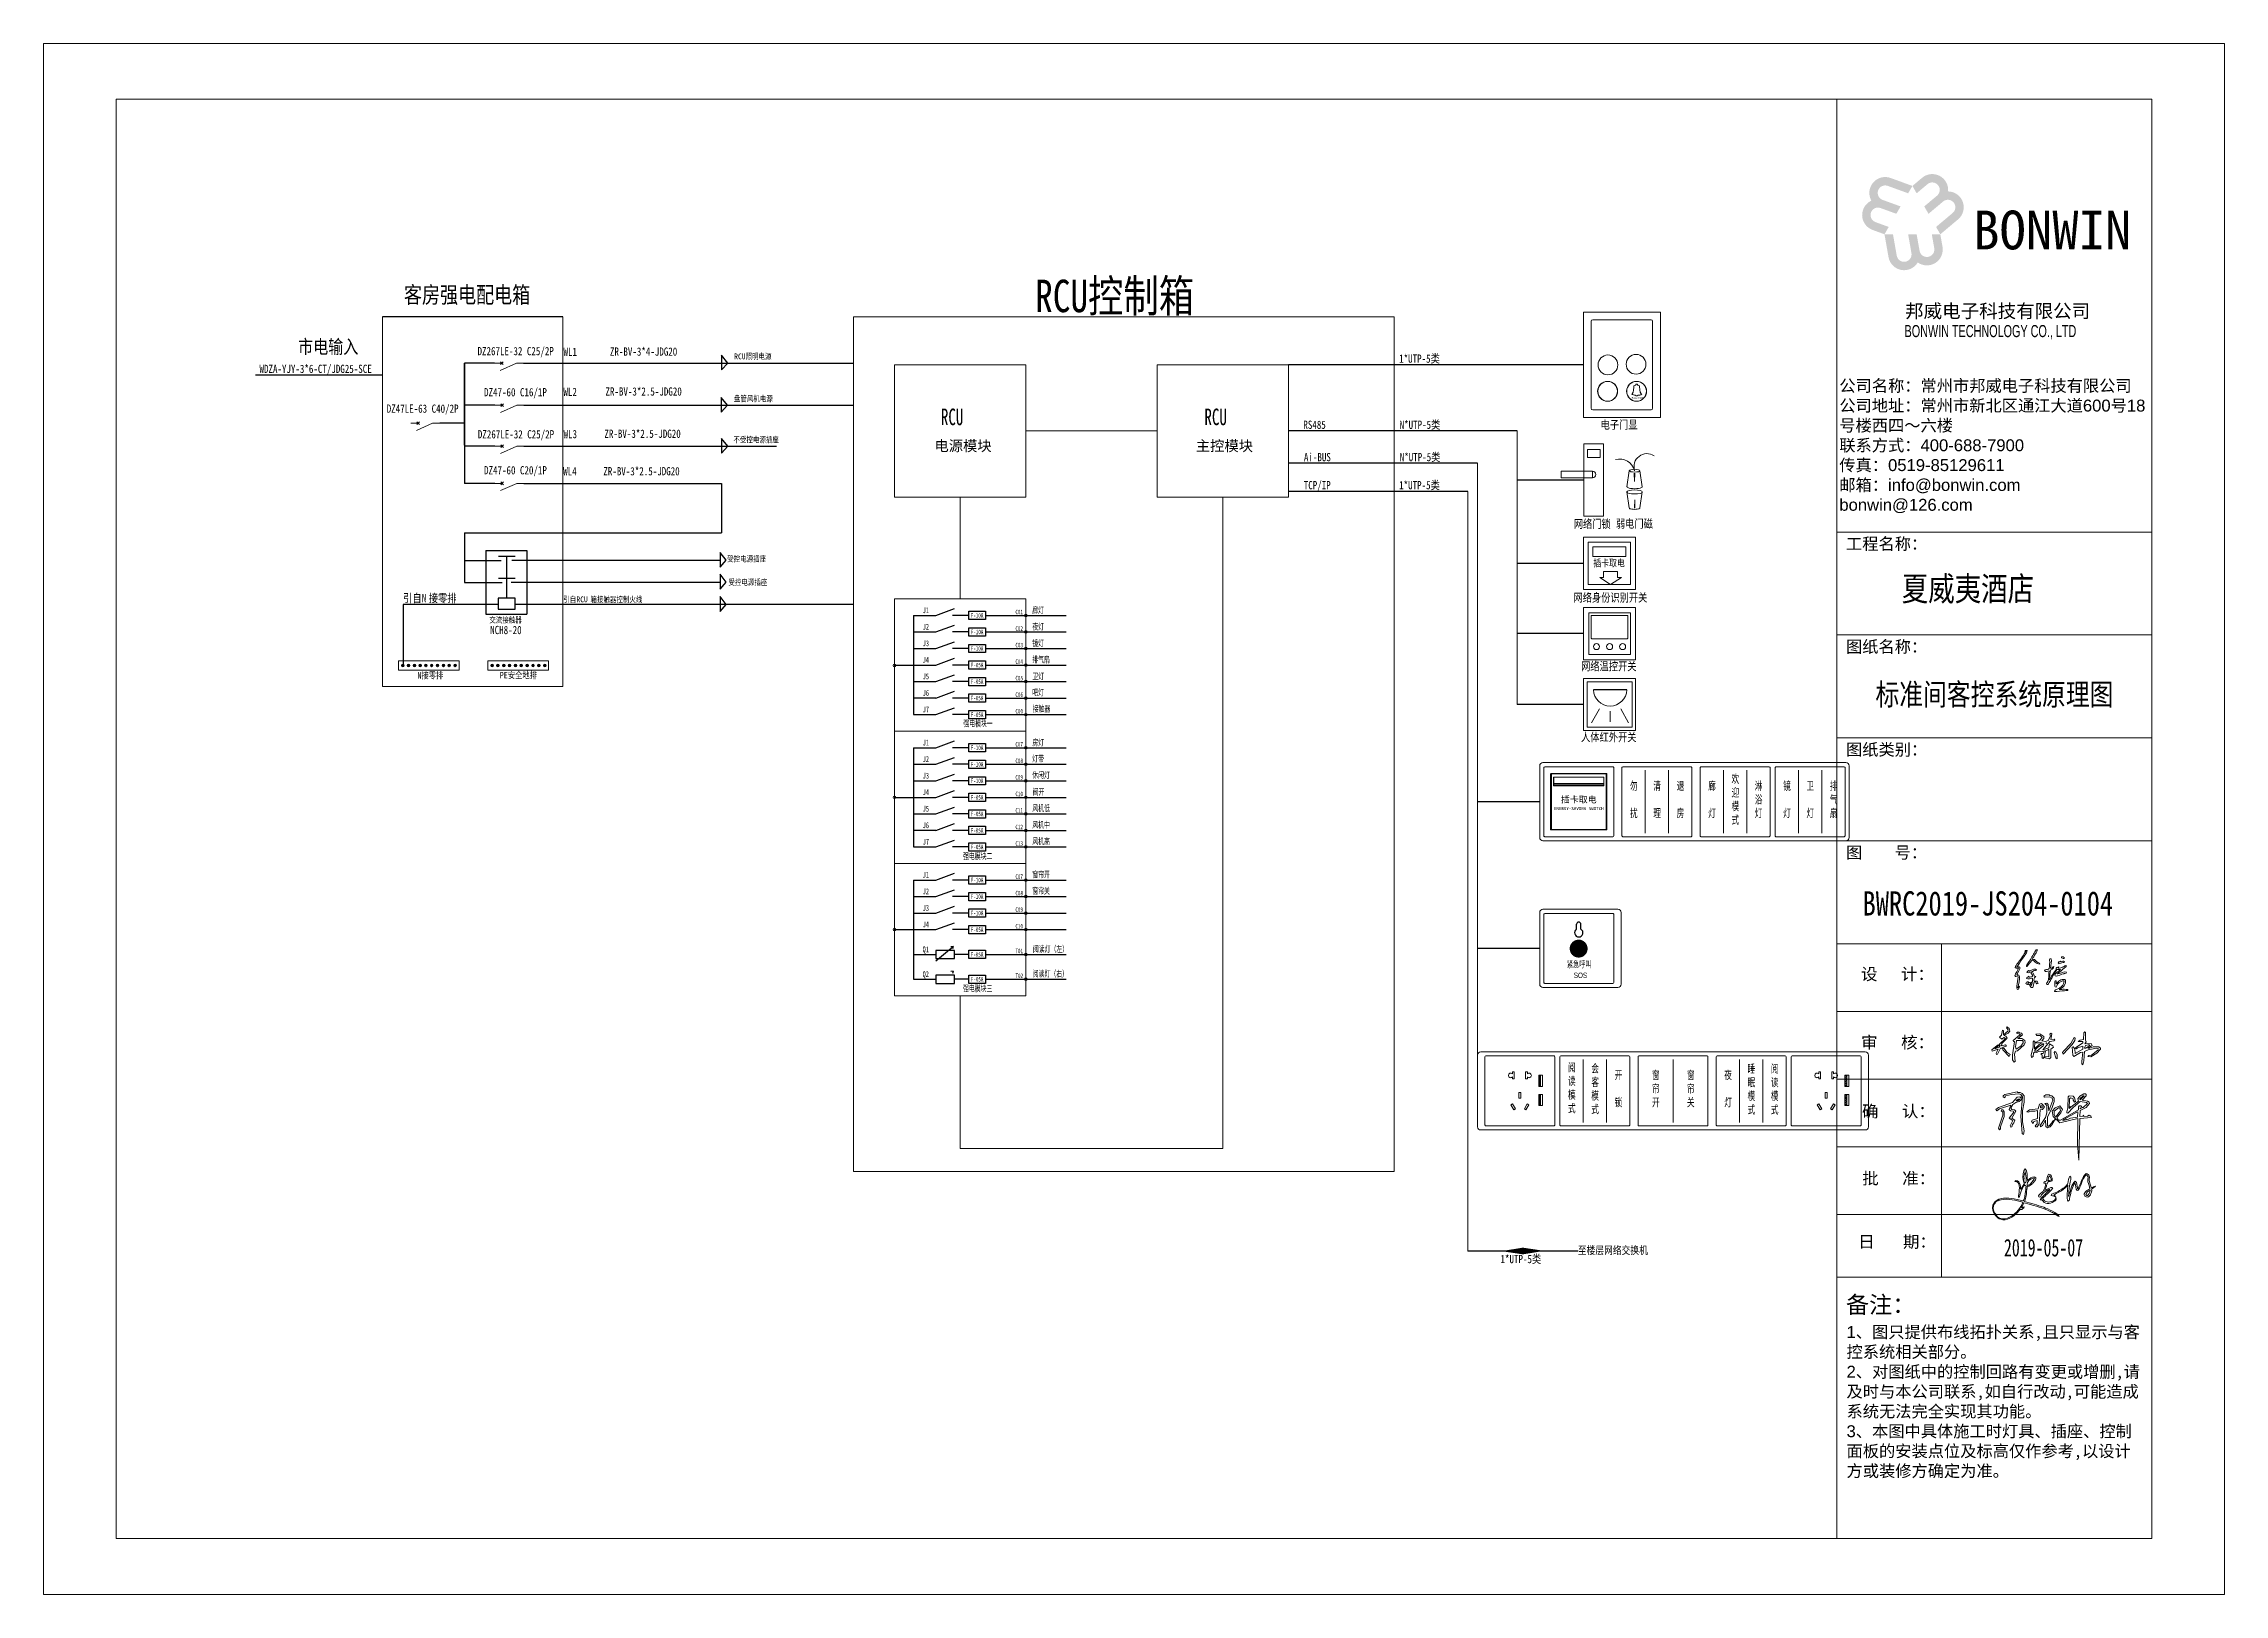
# Model space of a CAD drawing. Header units: millimetres. Extents: x 130143 to 328923, y 19139 to 134795.
# Drawn here: x 251559 to 287559, y 50190 to 75790 of the extents above; entities that cross this region are included whole.
import ezdxf
from ezdxf.enums import TextEntityAlignment as Align

# ---------------------------------------------------------------- set-up
doc = ezdxf.new("R2010")
doc.units = ezdxf.units.MM
doc.header["$LTSCALE"] = 10
doc.layers.add('邦威智能化', color=7, linetype='Continuous', lineweight=18)
doc.styles.get("Standard").update_dxf_attribs({"font": 'arial.ttf'})
doc.styles.add('仿宋体', font='', dxfattribs={"width": 0.8})
doc.styles.add('标准', font='', dxfattribs={"width": 0.667})
doc.styles.get('仿宋体').set_extended_font_data('宋体')
doc.styles.get('标准').set_extended_font_data('仿宋_gb2312')

msp = doc.modelspace()

# ---------------------------------------------------------------- texts
at = {"layer": '邦威智能化'}
for s, height, style, width, p in [('客房强电配电箱', 272.985293, '仿宋体', 0.8, (257507.47825, 71507.50537, 0)), ('RCU控制箱', 535.26528, '仿宋体', 0.8, (267926.93365, 71357.68058, 0)), ('DZ267LE-32 C25/2P', 136.1798552, '仿宋体', 0.8, (258722.30535, 70646.14242, 0)), ('WL1', 136.179855, '仿宋体', 0.8, (260141.90799, 70634.57168, 0)), ('ZR-BV-3*4-JDG20', 136.1798552, '仿宋体', 0.8, (260908.02932, 70638.41432, 0)), ('RCU照明电源', 95.544852, '仿宋体', 0.8, (262960.012, 70579.3871, 0)), ('1*UTP-5类', 136.179855, '仿宋体', 0.8, (273936.2783, 70522.61073, 0)), ('WDZA-YJY-3*6-CT/JDG25-SCE', 136.1798552, '仿宋体', 0.8, (255123.19227, 70353.73302, 0)), ('DZ47LE-63 C40/2P', 136.1798552, '仿宋体', 0.8, (257223.54582, 69696.83764, 0)), ('DZ47-60 C16/1P', 136.1798552, '仿宋体', 0.8, (258829.92748, 69968.15525, 0)), ('WL2', 136.179855, '仿宋体', 0.8, (260140.73187, 69973.0031, 0)), ('ZR-BV-3*2.5-JDG20', 136.1798552, '仿宋体', 0.8, (260834.45086, 69979.70795, 0)), ('盘管风机电源', 95.544852, '仿宋体', 0.8, (262953.60339, 69881.2524, 0)), ('  RCU', 272.985293, '标准', 0.667, (266123.08228, 69492.33925, 0)), ('  RCU', 272.985293, '标准', 0.667, (270473.91923, 69492.33925, 0)), ('RS485', 136.179855, '仿宋体', 0.8, (272355.04197, 69430.66956, 0)), ('N*UTP-5类', 136.179855, '仿宋体', 0.8, (273944.44909, 69430.66956, 0)), ('电子门显', 136.179855, '仿宋体', 0.8, (277261.80103, 69430.26425, 0)), ('DZ267LE-32 C25/2P', 136.1798552, '仿宋体', 0.8, (258727.45086, 69273.14654, 0)), ('WL3', 136.179855, '仿宋体', 0.8, (260143.03626, 69276.44344, 0)), ('ZR-BV-3*2.5-JDG20', 136.1798552, '仿宋体', 0.8, (260817.10187, 69282.25246, 0)), ('不受控电源插座', 95.544852, '仿宋体', 0.8, (262947.17097, 69204.74192, 0)), ('DZ47-60 C20/1P', 136.1798552, '仿宋体', 0.8, (258829.92748, 68679.62621, 0)), ('WL4', 136.179855, '仿宋体', 0.8, (260136.79473, 68662.30759, 0)), ('ZR-BV-3*2.5-JDG20', 136.1798552, '仿宋体', 0.8, (260799.62641, 68663.25992, 0)), ('Ai-BUS', 136.179855, '仿宋体', 0.8, (272364.54745, 68896.48309, 0)), ('N*UTP-5类', 136.179855, '仿宋体', 0.8, (273946.55738, 68896.48309, 0)), ('TCP/IP', 136.179855, '仿宋体', 0.8, (272361.9366, 68433.24388, 0)), ('1*UTP-5类', 136.179855, '仿宋体', 0.8, (273936.2783, 68433.24388, 0)), ('网络门锁', 136.179855, '仿宋体', 0.8, (276818.96589, 67793.06911, 0)), ('弱电门磁', 136.179855, '仿宋体', 0.8, (277515.15693, 67797.13199, 0)), ('受控电源插座', 95.544852, '仿宋体', 0.8, (262844.20738, 67237.52655, 0)), ('受控电源插座', 95.544852, '仿宋体', 0.8, (262863.49991, 66851.58032, 0)), ('引自', 136.179855, '仿宋体', 0.8, (257493.88856, 66568.29055, 0)), ('N', 136.17986, '仿宋体', 0.8, (257803.77339, 66568.29055, 0)), ('接零排', 136.179855, '仿宋体', 0.8, (257917.90508, 66568.29055, 0)), ('引自', 95.544852, '仿宋体', 0.8, (260137.78432, 66568.04923, 0)), ('RCU', 95.544852, '仿宋体', 0.8, (260355.20194, 66568.04923, 0)), ('箱接触器控制火线', 95.544852, '仿宋体', 0.8, (260588.14939, 66568.04923, 0)), ('网络身份识别开关', 136.179855, '仿宋体', 0.8, (276814.3484, 66577.18508, 0)), ('J1', 95.544852, '标准', 0.667, (266071.22483, 66388.5293, 0)), ('F-10A', 76.435882, '标准', 0.667, (266864.91574, 66312.73998, 0)), ('C01', 76.435882, '标准', 0.667, (267601.57722, 66369.62092, 0)), ('NCH8-20', 136.179855, '仿宋体', 0.8, (258931.6583, 66042.2092, 0)), ('J2', 95.544852, '标准', 0.667, (266071.22483, 66115.544, 0)), ('J3', 95.544852, '标准', 0.667, (266071.22483, 65842.55871, 0)), ('F-10A', 76.435882, '标准', 0.667, (266864.91574, 66039.75468, 0)), ('C02', 76.435882, '标准', 0.667, (267601.57722, 66096.63562, 0)), ('C03', 76.435882, '标准', 0.667, (267601.57722, 65823.65033, 0)), ('J4', 95.544852, '标准', 0.667, (266071.22483, 65569.96446, 0)), ('F-10A', 76.435882, '标准', 0.667, (266864.91574, 65766.76939, 0)), ('F-05A', 76.435882, '标准', 0.667, (266864.91574, 65493.7841, 0)), ('C04', 76.435882, '标准', 0.667, (267601.57722, 65550.66504, 0)), ('网络温控开关', 136.179855, '仿宋体', 0.8, (276939.72578, 65443.48977, 0)), ('N接零排', 107.46339, '仿宋体', 0.8, (257729.61484, 65308.05499, 0)), ('PE安全地排', 107.46339, '仿宋体', 0.8, (259088.81475, 65310.46821, 0)), ('J5', 95.544852, '标准', 0.667, (266071.22483, 65296.97917, 0)), ('F-05A', 76.435882, '标准', 0.667, (266864.91574, 65220.7988, 0)), ('C05', 76.435882, '标准', 0.667, (267601.57722, 65277.67974, 0)), ('标准间客控系统原理图', 360, '仿宋体', 0.8, (281799.4552, 64867.11693, 0)), ('J6', 95.544852, '标准', 0.667, (266071.22483, 65023.60283, 0)), ('J7', 95.544852, '标准', 0.667, (266071.22483, 64751.00858, 0)), ('F-05A', 76.435882, '标准', 0.667, (266864.91574, 64947.81351, 0)), ('C06', 76.435882, '标准', 0.667, (267601.57722, 65004.69445, 0)), ('C00', 76.435882, '标准', 0.667, (267601.57722, 64731.70916, 0)), ('F-05A', 76.435882, '标准', 0.667, (266864.91574, 64674.82822, 0)), ('J1', 95.544852, '标准', 0.667, (266071.22483, 64204.64695, 0)), ('F-10A', 76.435882, '标准', 0.667, (266864.91574, 64128.85763, 0)), ('C07', 76.435882, '标准', 0.667, (267601.57722, 64185.73857, 0)), ('人体红外开关', 136.179855, '仿宋体', 0.8, (276939.72578, 64273.40863, 0)), ('J2', 95.544852, '标准', 0.667, (266071.22483, 63931.66166, 0)), ('J3', 95.544852, '标准', 0.667, (266071.22483, 63658.67637, 0)), ('F-10A', 76.435882, '标准', 0.667, (266864.91574, 63855.87234, 0)), ('C08', 76.435882, '标准', 0.667, (267601.57722, 63912.75328, 0)), ('J4', 95.544852, '标准', 0.667, (266071.22483, 63386.08212, 0)), ('F-10A', 76.435882, '标准', 0.667, (266864.91574, 63582.88705, 0)), ('F-05A', 76.435882, '标准', 0.667, (266864.91574, 63309.90175, 0)), ('C09', 76.435882, '标准', 0.667, (267601.57722, 63639.76799, 0)), ('C10', 76.435882, '标准', 0.667, (267601.57722, 63366.78269, 0)), ('J5', 95.544852, '标准', 0.667, (266071.22483, 63113.09683, 0)), ('F-05A', 76.435882, '标准', 0.667, (266864.91574, 63036.91646, 0)), ('C11', 76.435882, '标准', 0.667, (267601.57722, 63093.7974, 0)), ('J6', 95.544852, '标准', 0.667, (266071.22483, 62839.72049, 0)), ('J7', 95.544852, '标准', 0.667, (266071.22483, 62567.12624, 0)), ('F-05A', 76.435882, '标准', 0.667, (266864.91574, 62763.93117, 0)), ('C12', 76.435882, '标准', 0.667, (267601.57722, 62820.81211, 0)), ('F-05A', 76.435882, '标准', 0.667, (266864.91574, 62490.94588, 0)), ('C13', 76.435882, '标准', 0.667, (267601.57722, 62547.82682, 0)), ('J1', 95.544852, '标准', 0.667, (266071.22483, 62020.76461, 0)), ('F-10A', 76.435882, '标准', 0.667, (266864.91574, 61944.97529, 0)), ('C07', 76.435882, '标准', 0.667, (267601.57722, 62001.85623, 0)), ('J2', 95.544852, '标准', 0.667, (266071.22483, 61747.77932, 0)), ('J3', 95.544852, '标准', 0.667, (266071.22483, 61474.79403, 0)), ('F-10A', 76.435882, '标准', 0.667, (266864.91574, 61671.99, 0)), ('C08', 76.435882, '标准', 0.667, (267601.57722, 61728.87094, 0)), ('J4', 95.544852, '标准', 0.667, (266071.22483, 61202.19978, 0)), ('F-10A', 76.435882, '标准', 0.667, (266864.91574, 61399.0047, 0)), ('F-05A', 76.435882, '标准', 0.667, (266864.91574, 61126.01941, 0)), ('C09', 76.435882, '标准', 0.667, (267601.57722, 61455.88565, 0)), ('C10', 76.435882, '标准', 0.667, (267601.57722, 61182.90035, 0)), ('T01', 76.435882, '标准', 0.667, (267603.45516, 60774.41306, 0)), ('T02', 76.435882, '标准', 0.667, (267603.45516, 60364.93512, 0)), ('1*UTP-5类', 136.179855, '仿宋体', 0.8, (275609.71667, 55658.39906, 0)), ('至楼层网络交换机', 128.956068, '仿宋体', 0.8, (276886.30774, 55806.22176, 0))]:
    msp.add_text(s, height=height, dxfattribs=dict(at, style=style, width=width)).set_placement(p)
at = {"layer": '邦威智能化', "color": 0}
for s, height, style, width, p in [('市电输入', 227.487744, '仿宋体', 0.8, (255760.99918, 70673.23813, 0)), ('插卡取电', 115.877824, '仿宋体', 0.8, (277142.18659, 67158.18133, 0)), ('交流接触器', 95.544852, '仿宋体', 0.8, (258917.33536, 66229.44821, 0)), ('Q1', 95.544852, '标准', 0.667, (266069.79029, 60791.02732, 0)), ('F-05A', 76.435882, '标准', 0.667, (266864.91574, 60716.54147, 0)), ('Q2', 95.544852, '标准', 0.667, (266069.79029, 60381.54938, 0)), ('F-05A', 76.435882, '标准', 0.667, (266864.91574, 60307.06353, 0))]:
    msp.add_text(s, height=height, dxfattribs=dict(at, style=style, width=width)).set_placement(p)
at = {"layer": '邦威智能化', "color": 5, "style": '标准', "width": 0.667}
msp.add_text('Please Touch', height=30.2199667, dxfattribs=at).set_placement((277769.98999, 69927.18226, 0))
at = {"layer": '邦威智能化', "char_height": 172.8, "attachment_point": 1}
for s, insert in [('{\\fSimSun|b0|i0|c134|p2;电源模块}', (266265.54002, 69236.783, 0)), ('{\\fSimSun|b0|i0|c134|p2;主控模块}', (270580.83271, 69236.783, 0))]:
    msp.add_mtext_dynamic_manual_height_columns(s, width=1828.9448186, gutter_width=966.45964, heights=[0], dxfattribs=dict(at, insert=insert))
at = {"layer": '邦威智能化', "insert": (282234.71917, 66546.29651, 0), "char_height": 400, "width": 4650.6666667, "attachment_point": 7, "style": '仿宋体'}
msp.add_mtext('夏威夷酒店', dxfattribs=at)
at = {"layer": '邦威智能化', "linetype": 'Continuous', "lineweight": 0, "char_height": 103.68, "attachment_point": 1, "rotation": 359.85182159, "style": '标准'}
for s, insert, width in [('{\\fSimSun|b0|i0|c134|p49;廊灯}', (267879.31257, 66491.22931, 0), 7632.45898), ('{\\fSimSun|b0|i0|c134|p49;镜灯}', (267879.31257, 65945.25873, 0), 7632.45898), ('{\\fSimSun|b0|i0|c134|p49;夜灯}', (267882.13096, 66217.35291, 0), 7649.5628599), ('{\\fSimSun|b0|i0|c134|p49;排气扇}', (267879.85059, 65677.24481, 0), 7632.45898), ('{\\fSimSun|b0|i0|c134|p49;卫灯}', (267882.13096, 65398.39703, 0), 7649.5628599), ('{\\fSimSun|b0|i0|c134|p49;吧灯}', (267879.85059, 65131.27422, 0), 7632.45898), ('{\\fSimSun|b0|i0|c134|p49;接触器}', (267888.07153, 64863.83973, 0), 7632.45898), ('{\\fSimSun|b0|i0|c134|p49;\\C2;强电模块一}', (266742.6543, 64620.80003, 0), 7632.45898), ('{\\fSimSun|b0|i0|c134|p49;房灯}', (267882.13096, 64306.45586, 0), 7649.5628599), ('{\\fSimSun|b0|i0|c134|p49;休闲灯}', (267879.85059, 63766.34776, 0), 7632.45898), ('{\\fSimSun|b0|i0|c134|p49;灯带}', (267879.85059, 64039.33305, 0), 7632.45898), ('{\\fSimSun|b0|i0|c134|p49;阀开}', (267885.8674, 63490.27747, 0), 7632.45898), ('{\\fSimSun|b0|i0|c134|p49;风机低}', (267880.277, 63220.72589, 0), 7632.45898), ('{\\fSimSun|b0|i0|c134|p49;风机中}', (267880.277, 62947.74059, 0), 7632.45898), ('{\\fSimSun|b0|i0|c134|p49;风机高}', (267880.277, 62674.7553, 0), 7632.45898), ('{\\fSimSun|b0|i0|c134|p49;\\C2;强电模块二}', (266737.08479, 62430.21344, 0), 7632.45898), ('{\\fSimSun|b0|i0|c134|p49;窗帘开}', (267880.277, 62128.78471, 0), 7632.45898), ('{\\fSimSun|b0|i0|c134|p49;窗帘关}', (267880.277, 61855.79942, 0), 7632.45898), ('{\\fSimSun|b0|i0|c134|p49;阅读灯（左）}', (267890.67722, 60896.38135, 0), 7649.5628599), ('{\\fSimSun|b0|i0|c134|p49;阅读灯（右）}', (267889.0207, 60489.23194, 0), 7632.45898), ('{\\fSimSun|b0|i0|c134|p49;\\C2;强电模块三}', (266737.08479, 60246.3311, 0), 7632.45898)]:
    msp.add_mtext(s, dxfattribs=dict(at, insert=insert, width=width))
at = {"layer": '邦威智能化', "color": 0, "lineweight": -3, "attachment_point": 1, "style": '标准'}
for s, insert, char_height, width in [('{\\fSimHei|b0|i0|c134|p49;\\C256;欢\\P迎\\P模\\P式}', (279423.19692, 63718.64752, -9.28868), 135, 1032.6109752), ('{\\fSimHei|b0|i0|c134|p49;\\C256;勿\\P\\P扰}', (277748.44692, 63604.56718, -9.28868), 135, 1032.6109752), ('{\\fSimHei|b0|i0|c134|p49;\\C256;清\\P\\P理}', (278133.19692, 63604.56717, -9.28868), 135, 1032.6109752), ('{\\fSimHei|b0|i0|c134|p49;\\C256;退\\P\\P房}', (278517.94692, 63604.56717, -9.28868), 135, 1032.6109752), ('{\\fSimHei|b0|i0|c134|p49;\\C256;廊\\P\\P灯}', (279038.44692, 63604.56718, -9.28868), 135, 1032.6109752), ('{\\fSimHei|b0|i0|c134|p49;\\C256;淋\\P浴\\P灯}', (279807.94692, 63604.56717, -9.28868), 135, 1032.6109752), ('{\\fSimHei|b0|i0|c134|p49;\\C256;镜\\P\\P灯}', (280275.94692, 63604.56718, -9.28868), 135, 1032.6109752), ('{\\fSimHei|b0|i0|c134|p49;\\C256;卫\\P\\P灯}', (280660.69692, 63604.56717, -9.28868), 135, 1032.6109752), ('{\\fSimHei|b0|i0|c134|p49;\\C256;排\\P气\\P扇}', (281045.44692, 63604.56717, -9.28868), 135, 1032.6109752), ('{\\fSimHei|b0|i0|c134|p49;\\C256;紧急呼叫}', (276706.39639, 60646.43464, 0.49906), 108, 826.0887802), ('{\\f@Arial Unicode MS|b0|i0|c134|p34;\\C256;SOS}', (276819.0189, 60454.92985, 0.49906), 90, 1032.6109752), ('{\\fSimHei|b0|i0|c134|p49;\\C256;阅\\P读\\P模\\P式}', (276723.63837, 58955.80923, 0), 135, 1032.6109752), ('{\\fSimHei|b0|i0|c134|p49;\\C256;会\\P客\\P模\\P式}', (277108.38837, 58941.10752, 0), 135, 1032.6109752), ('{\\fSimHei|b0|i0|c134|p49;\\C256;开\\P\\P锁}', (277493.13837, 58830.75236, 0), 135, 1032.6109752), ('{\\fSimHei|b0|i0|c134|p49;\\C256;窗\\P帘\\P开}', (278109.82587, 58830.75237, 0), 135, 1032.6109752), ('{\\fSimHei|b0|i0|c134|p49;\\C256;窗\\P帘\\P关}', (278686.95087, 58830.75237, 0), 135, 1032.6109752), ('{\\fSimHei|b0|i0|c134|p49;\\C256;夜\\P\\P灯}', (279303.63837, 58830.75237, 0), 135, 1032.6109752), ('{\\fSimHei|b0|i0|c134|p49;\\C256;睡\\P眠\\P模\\P式}', (279688.38837, 58935.02138, 0), 135, 1032.6109752), ('{\\fSimHei|b0|i0|c134|p49;\\C256;阅\\P读\\P模\\P式}', (280073.13837, 58935.02138, 0), 135, 1032.6109752)]:
    msp.add_mtext(s, dxfattribs=dict(at, insert=insert, char_height=char_height, width=width))
at = {"layer": '邦威智能化', "linetype": 'Continuous', "lineweight": 18, "width": 900, "attachment_point": 2}
for s, insert, char_height in [('{\\fSimSun|b0|i0|c134|p2;\\C0;插卡取电}', (276902.2983, 63363.97686, -9.28868), 105), ('{\\fsimhei|b0|i0|c134|p49;\\H0.7x;\\C0;ENERGY-SAVING SWITCH}', (276902.2983, 63189.72413, -9.28868), 75)]:
    msp.add_mtext(s, dxfattribs=dict(at, insert=insert, char_height=char_height))
at = {"layer": '邦威智能化', "color": 0, "insert": (281586.90415, 61390.59669, 0), "char_height": 400, "width": 6746.6666667, "attachment_point": 7, "style": '仿宋体'}
msp.add_mtext('BWRC2019-JS204-0104', dxfattribs=at)
at = {"layer": '邦威智能化', "color": 0, "linetype": 'Continuous', "lineweight": 25, "insert": (283920.41873, 56057.79003, 0), "char_height": 288, "width": 20715.6018739, "attachment_point": 1, "style": '标准'}
msp.add_mtext('{\\fSimSun|b0|i0|c134|p49;2019-05-07}', dxfattribs=at)

# ---------------------------------------------------------------- blocks, each defined once
blk = doc.blocks.new('图框')
h = blk.add_hatch(color=5)
h.dxf.hatch_style = 1
h.paths.add_polyline_path([(36461, -1029), (36261, -1197), (36348, -1349), (36572, -1161, -1), (36770, -1397), (36505, -1620), (36593, -1772), (36894, -1519, -1), (37092, -1755), (36749, -2043), (36837, -2195), (37203, -1887, 0.696307), (36997, -1310, 0.6707)])
h.paths.add_polyline_path([(36837, -2195), (36661, -2195), (36712, -2483, -1), (36409, -2536), (36348, -2195), (36173, -2195), (36241, -2583, -1), (35938, -2636), (35860, -2195), (35685, -2195), (35768, -2666, 0.696307), (36371, -2776, 0.6707), (36882, -2453)])
h.paths.add_polyline_path([(35646, -1485, -1), (35752, -1196), (36173, -1349), (36261, -1197), (35811, -1033, 0.696307), (35414, -1501, 0.6707), (35439, -2105), (35685, -2195), (35772, -2043), (35498, -1943, -1), (35603, -1653), (35929, -1772), (36017, -1620)])
for p, q in [((34698, 590), (34698, -29110)), ((41198, -2583), (41198, -8983)), ((34698, -8340), (41198, -8340)), ((34698, -10463), (41198, -10463)), ((34698, -12587), (41198, -12587)), ((34698, -14710), (41198, -14710)), ((34698, -16833), (41198, -16833)), ((36860, -16833), (36860, -23716)), ((34698, -18230), (41198, -18230)), ((34698, -19626), (41198, -19626)), ((34698, -21023), (41198, -21023)), ((34698, -22419), (41198, -22419)), ((34698, -23716), (41198, -23716))]:
    blk.add_line(p, q)
for points in [[(-2302, 1740), (42698, 1740), (42698, -30260), (-2302, -30260)], [(-802, 590), (41198, 590), (41198, -29110), (-802, -29110)]]:
    blk.add_lwpolyline(points, close=True)
for s, height, p in [('工程名称：', 245.7, (34890, -8704)), ('图纸名称：', 245.7, (34890, -10827)), ('图纸类别：', 245.7, (34890, -12950)), ('图       号：', 245.7, (34890, -15074)), ('备注：', 350, (34890, -24456))]:
    blk.add_text(s, height=height).set_placement(p)
for s, p, p2 in [('设     计：', (35200, -17583), (36706, -17583)), ('审     核：', (35201, -18992), (36708, -18992)), ('确     认：', (35219, -20414), (36725, -20414)), ('批     准：', (35225, -21799), (36731, -21799)), ('日      期：', (35143, -23106), (36745, -23106))]:
    blk.add_text(s, height=245.7).set_placement(p, p2, align=Align.ALIGNED)
at = {"attachment_point": 1}
for s, width, insert, char_height in [('{\\fSimHei|b1|i0|c0|p49;\\C5;BONWIN}', 3084.57, (37514, -1706), 800), ('{\\fSimSun|b1|i0|c134|p2;邦威电子科技有限公司}', 5483.58, (36110, -3637), 280), ('{\\fﾷￂￋￎ_gb2312|b0|i0|c134|p49;\\W0.667;BONWIN TECHNOLOGY CO., LTD}', 5483.58, (36099, -4067), 250), ('{\\fSimSun|b0|i0|c134|p2;公司名称：常州市邦威电子科技有限公司\\P公司地址：常州市新北区通江大道}600{\\fSimSun|b0|i0|c134|p2;号}18{\\fSimSun|b0|i0|c134|p2;号楼西四～六楼\\P联系方式：}400-688-7900{\\fSimSun|b0|i0|c134|p2;\u3000\u3000\\P传真：}0519-85129611\\P{\\fSimSun|b0|i0|c134|p2;邮箱：}info@bonwin.com{\\fSimSun|b0|i0|c134|p2;\u3000\u3000}bonwin@126.com', 6387.17, (34753, -5197), 245.65), ('1{\\fSimSun|b0|i0|c134|p2;、图只提供布线拓扑关系,且只显示与客\\P控系统相关部分。\\P}2{\\fSimSun|b0|i0|c134|p2;、对图纸中的控制回路有变更或增删,请\\P及时与本公司联系,如自行改动,可能造成\\P系统无法完全实现其功能。\\P}3{\\fSimSun|b0|i0|c134|p2;、本图中具体施工时灯具、插座、控制\\P面板的安装点位及标高仅作参考,以设计\\P方或装修方确定为准。}', 16746.57, (34902, -24723), 245.65)]:
    blk.add_mtext_dynamic_manual_height_columns(s, width=width, gutter_width=1228, heights=[0], dxfattribs=dict(at, insert=insert, char_height=char_height))
blk = doc.blocks.new('zcw')
at = {"linetype": 'Continuous', "elevation": 9684500}
for points in [[(448, 1160), (447, 1161), (445, 1159), (449, 1155), (448, 1152), (439, 1145), (439, 1153), (437, 1154), (435, 1144), (431, 1140), (436, 1136), (440, 1139), (443, 1137), (430, 1125), (432, 1123), (430, 1119), (421, 1116), (428, 1122), (426, 1123), (415, 1114), (416, 1111), (428, 1115), (424, 1107), (425, 1104), (427, 1105), (433, 1117), (437, 1117), (438, 1119), (445, 1121), (443, 1124), (435, 1122), (436, 1127), (447, 1138), (444, 1142), (440, 1143), (449, 1148), (452, 1152), (451, 1158), (448, 1160)], [(472, 1149), (471, 1150), (468, 1150), (466, 1148), (473, 1146), (474, 1144), (472, 1144), (459, 1133), (460, 1131), (462, 1131), (458, 1103), (458, 1093), (461, 1088), (463, 1090), (462, 1105), (464, 1111), (468, 1112), (482, 1124), (484, 1129), (483, 1133), (477, 1137), (469, 1137), (478, 1145), (476, 1148), (472, 1149)], [(466, 1133), (474, 1133), (478, 1133), (480, 1131), (480, 1128), (475, 1121), (465, 1115), (464, 1120), (466, 1133)], [(539, 1147), (537, 1148), (535, 1146), (536, 1142), (531, 1133), (526, 1131), (518, 1132), (522, 1137), (522, 1141), (514, 1147), (506, 1146), (508, 1143), (515, 1143), (519, 1139), (514, 1134), (504, 1128), (519, 1128), (513, 1125), (503, 1116), (504, 1131), (502, 1132), (500, 1130), (500, 1120), (496, 1103), (497, 1098), (500, 1100), (501, 1107), (503, 1109), (508, 1108), (513, 1111), (520, 1110), (524, 1112), (521, 1106), (517, 1106), (517, 1104), (519, 1103), (519, 1097), (521, 1096), (523, 1099), (525, 1097), (534, 1095), (537, 1098), (537, 1115), (542, 1119), (541, 1122), (534, 1126), (533, 1118), (520, 1114), (535, 1131), (543, 1132), (545, 1134), (544, 1136), (537, 1135), (539, 1147)], [(521, 1126), (522, 1126), (521, 1122), (508, 1111), (504, 1111), (504, 1113), (510, 1119), (521, 1126)], [(527, 1128), (528, 1128), (527, 1126), (527, 1128)], [(587, 1138), (585, 1139), (578, 1127), (563, 1111), (561, 1108), (562, 1105), (581, 1125), (586, 1133), (587, 1138)], [(608, 1150), (607, 1151), (605, 1149), (604, 1135), (597, 1134), (593, 1131), (603, 1131), (603, 1128), (588, 1118), (590, 1116), (592, 1118), (603, 1121), (603, 1115), (587, 1106), (586, 1116), (583, 1120), (581, 1119), (582, 1103), (584, 1100), (598, 1108), (603, 1109), (601, 1090), (601, 1085), (603, 1083), (605, 1091), (606, 1110), (614, 1114), (631, 1117), (635, 1116), (634, 1113), (621, 1103), (615, 1102), (613, 1100), (619, 1099), (632, 1107), (639, 1115), (639, 1117), (636, 1120), (624, 1120), (617, 1117), (613, 1117), (620, 1121), (622, 1123), (620, 1127), (607, 1126), (610, 1130), (608, 1134), (608, 1150)], [(430, 1123), (428, 1124), (427, 1123), (430, 1123)], [(440, 1117), (438, 1118), (438, 1114), (451, 1100), (453, 1104), (447, 1108), (440, 1117)], [(531, 1114), (533, 1115), (533, 1099), (524, 1101), (526, 1112), (531, 1114)], [(547, 1109), (545, 1110), (544, 1108), (547, 1097), (550, 1095), (550, 1104), (547, 1109)], [(614, 1124), (616, 1124), (617, 1123), (609, 1117), (606, 1117), (608, 1123), (614, 1124)]]:
    blk.add_lwpolyline(points, dxfattribs=at)
blk = doc.blocks.new('zzh')
at = {"linetype": 'Continuous', "elevation": 9684500}
for points in [[(457.5, 1003.3), (456.5, 1004.3), (451.5, 1003.3), (441.5, 992.3), (412.5, 982.3), (407.5, 978.3), (409.5, 975.3), (414.5, 979.3), (438.5, 987.3), (434.5, 978.3), (437.5, 975.3), (443.5, 974.3), (444.5, 972.3), (434.5, 960.3), (442.5, 955.3), (436.5, 944.3), (438.5, 941.3), (440.5, 942.3), (441.5, 947.3), (444.5, 950.3), (446.5, 956.3), (440.5, 960.3), (448.5, 974.3), (445.5, 977.3), (440.5, 978.3), (438.5, 981.3), (442.5, 988.3), (448.5, 992.3), (455.5, 994.3), (459.5, 998.3), (459.5, 1001.3), (457.5, 1003.3)], [(452.5, 1013.3), (451.5, 1014.3), (425.5, 1009.3), (422.5, 1006.3), (422.5, 1004.3), (425.5, 1002.3), (427.5, 1006.3), (439.5, 1009.3), (454.5, 1010.3), (458.5, 1009.3), (462.5, 1004.3), (458.5, 964.3), (461.5, 928.3), (464.5, 926.3), (465.5, 934.3), (462.5, 952.3), (462.5, 975.3), (465.5, 993.3), (465.5, 1006.3), (461.5, 1011.3), (457.5, 1013.3), (452.5, 1013.3)], [(453.5, 999.3), (456.5, 999.3), (451.5, 995.3), (449.5, 996.3), (453.5, 999.3)], [(460.5, 1003.3), (459.5, 1004.3), (459.5, 1002.3), (460.5, 1003.3)], [(502.5, 989.3), (501.5, 990.3), (497.5, 989.3), (494.5, 979.3), (476.5, 977.3), (471.5, 973.3), (474.5, 972.3), (478.5, 974.3), (487.5, 974.3), (493.5, 976.3), (493.5, 959.3), (482.5, 956.3), (480.5, 953.3), (484.5, 949.3), (485.5, 953.3), (492.5, 955.3), (492.5, 948.3), (488.5, 944.3), (489.5, 942.3), (492.5, 942.3), (496.5, 948.3), (498.5, 977.3), (503.5, 978.3), (507.5, 983.3), (502.5, 989.3)], [(518.5, 1007.3), (517.5, 1008.3), (510.5, 1008.3), (506.5, 1005.3), (507.5, 1003.3), (518.5, 1004.3), (523.5, 1001.3), (524.5, 997.3), (516.5, 975.3), (515.5, 988.3), (512.5, 991.3), (508.5, 990.3), (512.5, 986.3), (512.5, 971.3), (509.5, 961.3), (498.5, 945.3), (499.5, 942.3), (503.5, 945.3), (509.5, 956.3), (510.5, 943.3), (513.5, 940.3), (519.5, 942.3), (524.5, 949.3), (523.5, 951.3), (517.5, 944.3), (515.5, 943.3), (513.5, 945.3), (513.5, 962.3), (523.5, 982.3), (527.5, 994.3), (527.5, 1001.3), (522.5, 1006.3), (518.5, 1007.3)], [(593.5, 1009.3), (592.5, 1010.3), (588.5, 1010.3), (580.5, 1005.3), (576.5, 1000.3), (577.5, 995.3), (558.5, 980.3), (559.5, 1000.3), (561.5, 1002.3), (566.5, 1000.3), (566.5, 997.3), (569.5, 993.3), (571.5, 994.3), (569.5, 1002.3), (566.5, 1005.3), (558.5, 1006.3), (556.5, 1004.3), (555.5, 981.3), (553.5, 973.3), (553.5, 971.3), (555.5, 970.3), (566.5, 982.3), (581.5, 994.3), (594.5, 992.3), (596.5, 990.3), (587.5, 982.3), (585.5, 982.3), (582.5, 985.3), (579.5, 985.3), (577.5, 983.3), (577.5, 977.3), (540.5, 956.3), (536.5, 956.3), (533.5, 959.3), (533.5, 962.3), (541.5, 971.3), (544.5, 978.3), (539.5, 985.3), (529.5, 981.3), (523.5, 974.3), (525.5, 963.3), (539.5, 950.3), (576.5, 959.3), (575.5, 906.3), (578.5, 873.3), (580.5, 959.3), (604.5, 961.3), (603.5, 964.3), (599.5, 966.3), (596.5, 964.3), (580.5, 963.3), (581.5, 976.3), (593.5, 982.3), (600.5, 990.3), (599.5, 993.3), (596.5, 995.3), (585.5, 997.3), (593.5, 1006.3), (593.5, 1009.3)], [(587.5, 1006.3), (589.5, 1006.3), (581.5, 998.3), (580.5, 1000.3), (587.5, 1006.3)], [(421.5, 977.3), (419.5, 978.3), (418.5, 975.3), (421.5, 972.3), (421.5, 966.3), (412.5, 939.3), (414.5, 936.3), (416.5, 938.3), (416.5, 942.3), (424.5, 963.3), (424.5, 973.3), (421.5, 977.3)], [(499.5, 985.3), (502.5, 985.3), (502.5, 981.3), (499.5, 981.3), (499.5, 985.3)], [(527.5, 954.3), (526.5, 955.3), (523.5, 952.3), (524.5, 950.3), (527.5, 954.3)], [(536.5, 981.3), (539.5, 981.3), (540.5, 975.3), (530.5, 962.3), (527.5, 967.3), (527.5, 974.3), (536.5, 981.3)], [(529.5, 956.3), (528.5, 957.3), (528.5, 955.3), (529.5, 956.3)], [(574.5, 972.3), (576.5, 973.3), (575.5, 962.3), (561.5, 960.3), (555.5, 957.3), (545.5, 955.3), (548.5, 958.3), (574.5, 972.3)], [(552.5, 958.3), (551.5, 959.3), (551.5, 957.3), (552.5, 958.3)], [(561.5, 983.3), (560.5, 984.3), (560.5, 982.3), (561.5, 983.3)], [(581.5, 981.3), (583.5, 980.3), (581.5, 979.3), (581.5, 981.3)], [(588.5, 965.3), (587.5, 966.3), (587.5, 964.3), (588.5, 965.3)]]:
    blk.add_lwpolyline(points, dxfattribs=at)

# ---------------------------------------------------------------- hatches: boundary and pattern name
at = {"layer": '邦威智能化', "lineweight": -3}
h = msp.add_hatch(color=1, dxfattribs=at)
h.set_gradient(color1=(231, 15, 4), color2=(252, 59, 49), one_color=1, tint=0.59)
h.paths.add_polyline_path([(276898.73182, 60702.16575, -1), (276900.09484, 60999.1175, -1)])
at = {"layer": '邦威智能化', "linetype": 'ByBlock'}
for points in [[(275979.01192, 55803.79234), (275978.34699, 55914.08857), (275624.15586, 55856.80318)], [(275979.01188, 55914.08852), (275979.67681, 55803.79229), (276333.86794, 55861.07768)]]:
    msp.add_hatch(color=5, dxfattribs=at).paths.add_polyline_path(points, flags=0)

# ---------------------------------------------------------------- linework, layer by layer
at = {"layer": '邦威智能化'}
for p, q in [((278248.37336, 71359.26295, 0), (276979.15872, 71359.26295, 0)), ((276979.15872, 71359.26295, 0), (276979.15872, 69617.87912, 0)), ((278248.37336, 71359.26295, 0), (278248.37336, 69617.87912, 0)), ((259002.59336, 70516.95899, 0), (259122.86882, 70516.95899, 0)), ((259363.41976, 70516.95899, 0), (259098.81373, 70396.68353, 0)), ((259145.54818, 70494.27963, 0), (259100.18946, 70539.63835, 0)), ((259100.18946, 70494.27963, 0), (259145.54818, 70539.63835, 0)), ((259483.69523, 70516.95899, 0), (259363.41976, 70516.95899, 0)), ((259150.6937, 69797.23341, 0), (259105.33498, 69842.59213, 0)), ((259105.33498, 69797.23341, 0), (259150.6937, 69842.59213, 0)), ((257620.22703, 69524.2158, 0), (257740.5025, 69524.2158, 0)), ((257981.05344, 69524.2158, 0), (257716.44741, 69403.94033, 0)), ((257763.18186, 69501.53644, 0), (257717.82314, 69546.89516, 0)), ((257717.82314, 69501.53644, 0), (257763.18186, 69546.89516, 0)), ((258101.3289, 69524.2158, 0), (257981.05344, 69524.2158, 0)), ((259007.73887, 69819.91277, 0), (259128.01434, 69819.91277, 0)), ((259368.56527, 69819.91277, 0), (259103.95924, 69699.6373, 0)), ((259488.84074, 69819.91277, 0), (259368.56527, 69819.91277, 0)), ((276979.15872, 69617.87912, 0), (278248.37336, 69617.87912, 0)), ((259007.73887, 69143.96311, 0), (259128.01434, 69143.96311, 0)), ((259368.56527, 69143.96311, 0), (259103.95924, 69023.68764, 0)), ((259150.6937, 69121.28375, 0), (259105.33498, 69166.64247, 0)), ((259105.33498, 69121.28375, 0), (259150.6937, 69166.64247, 0)), ((259488.84074, 69143.96311, 0), (259368.56527, 69143.96311, 0)), ((277311.10284, 69181.47037, 0), (276983.79672, 69181.47037, 0)), ((276983.79672, 69181.47037, 0), (276983.79672, 67988.93432, 0)), ((277311.10284, 67988.93432, 0), (277311.10284, 69181.47037, 0)), ((277046.48297, 69090.34593, 0), (277046.48297, 68956.70374, 0)), ((277252.88982, 69090.34593, 0), (277046.48297, 69090.34593, 0)), ((277046.48297, 68956.70374, 0), (277252.88982, 68956.70374, 0)), ((277252.88982, 68956.70374, 0), (277252.88982, 69090.34593, 0)), ((259007.73887, 68531.38373, 0), (259128.01434, 68531.38373, 0)), ((259368.56527, 68531.38373, 0), (259103.95924, 68411.10827, 0)), ((259150.6937, 68508.70438, 0), (259105.33498, 68554.06309, 0)), ((259105.33498, 68508.70438, 0), (259150.6937, 68554.06309, 0)), ((259488.84074, 68531.38373, 0), (259368.56527, 68531.38373, 0)), ((277128.03741, 68732.29219, 0), (276613.64779, 68732.29219, 0)), ((276613.64779, 68732.29219, 0), (276613.64779, 68623.16033, 0)), ((276613.64779, 68623.16033, 0), (277128.03741, 68623.16033, 0)), ((277128.03741, 68732.29219, 0), (277128.03741, 68623.16033, 0)), ((277311.10284, 67988.93432, 0), (276983.79672, 67988.93432, 0)), ((277840.08188, 67641.37877, 0), (277840.08188, 66780.45562, 0)), ((277242.40092, 64806.3165, 0), (277112.83173, 64578.86136, 0)), ((277595.62272, 64806.3165, 0), (277725.19191, 64578.86136, 0)), ((277419.01182, 64771.32348, 0), (277419.01182, 64596.35796, 0)), ((277999.9233, 63795.23988, -9.28868), (277999.9233, 62756.41488, -9.28868)), ((278384.6733, 63795.23988, -9.28868), (278384.6733, 62756.41488, -9.28868)), ((279289.9233, 63795.23988, -9.28868), (279289.9233, 62756.41488, -9.28868)), ((279674.6733, 63795.23988, -9.28868), (279674.6733, 62756.41488, -9.28868)), ((280527.4233, 63795.23988, -9.28868), (280527.4233, 62756.41488, -9.28868)), ((280912.1733, 63795.23988, -9.28868), (280912.1733, 62756.41488, -9.28868)), ((276272.07935, 58699.28708, 6.61051), (276241.19821, 58730.16822, 6.61051)), ((276272.07935, 58669.53712, 6.61051), (276241.19821, 58700.41827, 6.61051)), ((276272.07935, 58730.16822, 6.61051), (276242.3294, 58759.91818, 6.61051)), ((276272.07935, 58759.91818, 6.61051), (276272.07935, 58576.89368, 6.61051)), ((276975.11475, 59021.42507, 0), (276975.11475, 57982.60007, 0)), ((277359.86475, 59021.42507, 0), (277359.86475, 57982.60007, 0)), ((278457.48975, 59021.42507, 0), (278457.48975, 57982.60007, 0)), ((279555.11475, 59021.42507, 0), (279555.11475, 57982.60007, 0)), ((279939.86475, 59021.42507, 0), (279939.86475, 57982.60007, 0)), ((281327.07935, 58699.28708, 6.61051), (281296.19821, 58730.16822, 6.61051)), ((281327.07935, 58669.53712, 6.61051), (281296.19821, 58700.41827, 6.61051)), ((281327.07935, 58730.16822, 6.61051), (281297.3294, 58759.91818, 6.61051)), ((281327.07935, 58759.91818, 6.61051), (281327.07935, 58576.89368, 6.61051)), ((276272.07935, 58638.65597, 6.61051), (276241.19821, 58669.53712, 6.61051)), ((276272.07935, 58607.77483, 6.61051), (276241.19821, 58638.65597, 6.61051)), ((276272.07935, 58576.89368, 6.61051), (276241.19821, 58607.77483, 6.61051)), ((276272.07935, 58384.31463, 6.61051), (276241.19821, 58415.19578, 6.61051)), ((276272.07935, 58354.56468, 6.61051), (276241.19821, 58385.44582, 6.61051)), ((276272.07935, 58323.68353, 6.61051), (276241.19821, 58354.56468, 6.61051)), ((276272.07935, 58292.80239, 6.61051), (276241.19821, 58323.68353, 6.61051)), ((276272.07935, 58415.19578, 6.61051), (276242.3294, 58444.94574, 6.61051)), ((276272.07935, 58444.94574, 6.61051), (276272.07935, 58261.92124, 6.61051)), ((281327.07935, 58638.65597, 6.61051), (281296.19821, 58669.53712, 6.61051)), ((281327.07935, 58607.77483, 6.61051), (281296.19821, 58638.65597, 6.61051)), ((281327.07935, 58576.89368, 6.61051), (281296.19821, 58607.77483, 6.61051)), ((281327.07935, 58384.31463, 6.61051), (281296.19821, 58415.19578, 6.61051)), ((281327.07935, 58354.56468, 6.61051), (281296.19821, 58385.44582, 6.61051)), ((281327.07935, 58323.68353, 6.61051), (281296.19821, 58354.56468, 6.61051)), ((281327.07935, 58292.80239, 6.61051), (281296.19821, 58323.68353, 6.61051)), ((281327.07935, 58415.19578, 6.61051), (281297.3294, 58444.94574, 6.61051)), ((281327.07935, 58444.94574, 6.61051), (281327.07935, 58261.92124, 6.61051)), ((276272.07935, 58261.92124, 6.61051), (276241.19821, 58292.80239, 6.61051)), ((281327.07935, 58261.92124, 6.61051), (281296.19821, 58292.80239, 6.61051))]:
    msp.add_line(p, q, dxfattribs=at)
at = {"layer": '邦威智能化', "linetype": 'Continuous', "lineweight": 25}
for p, q in [((260128.02095, 71278.64333, 0), (257151.20956, 71278.64333, 0)), ((262746.03648, 69950.27858, 0), (262746.03648, 69706.37809, 0)), ((262847.68817, 69819.91277, 0), (262746.03648, 69950.27858, 0)), ((258504.63695, 69524.2158, 0), (258101.3289, 69524.2158, 0)), ((259007.73887, 69819.91277, 0), (258504.63695, 69819.91277, 0)), ((259488.84074, 69819.91277, 0), (262856.04434, 69819.91277, 0)), ((262746.03648, 69706.37809, 0), (262847.68817, 69819.91277, 0)), ((259068.41853, 67330.79314, 0), (259343.68808, 67330.79314, 0)), ((259202.46759, 67330.79314, 0), (259202.46759, 66633.25513, 0)), ((259068.41853, 66968.34071, 0), (259343.68808, 66968.34071, 0)), ((259345.70956, 66633.25513, 0), (259064.83688, 66633.25513, 0)), ((259064.83688, 66633.25513, 0), (259064.83688, 66452.66637, 0)), ((259345.70956, 66452.66637, 0), (259345.70956, 66633.25513, 0)), ((259064.83688, 66452.66637, 0), (259345.70956, 66452.66637, 0)), ((266831.27614, 66282.65183, 0), (266831.27614, 66418.9724, 0)), ((266831.27614, 66418.9724, 0), (267106.47885, 66418.9724, 0)), ((267106.47885, 66282.65183, 0), (266831.27614, 66282.65183, 0)), ((267106.47885, 66418.9724, 0), (267106.47885, 66282.65183, 0)), ((266831.27614, 66009.66654, 0), (266831.27614, 66145.98711, 0)), ((266831.27614, 66145.98711, 0), (267106.47885, 66145.98711, 0)), ((267106.47885, 66009.66654, 0), (266831.27614, 66009.66654, 0)), ((267106.47885, 66145.98711, 0), (267106.47885, 66009.66654, 0)), ((266831.27614, 65736.68125, 0), (266831.27614, 65873.00182, 0)), ((266831.27614, 65873.00182, 0), (267106.47885, 65873.00182, 0)), ((267106.47885, 65736.68125, 0), (266831.27614, 65736.68125, 0)), ((266831.27614, 65463.69596, 0), (266831.27614, 65600.01653, 0)), ((266831.27614, 65600.01653, 0), (267106.47885, 65600.01653, 0)), ((267106.47885, 65873.00182, 0), (267106.47885, 65736.68125, 0)), ((267106.47885, 65600.01653, 0), (267106.47885, 65463.69596, 0)), ((267106.47885, 65463.69596, 0), (266831.27614, 65463.69596, 0)), ((266831.27614, 65190.71066, 0), (266831.27614, 65327.03123, 0)), ((266831.27614, 65327.03123, 0), (267106.47885, 65327.03123, 0)), ((267106.47885, 65190.71066, 0), (266831.27614, 65190.71066, 0)), ((267106.47885, 65327.03123, 0), (267106.47885, 65190.71066, 0)), ((266831.27614, 64917.72537, 0), (266831.27614, 65054.04594, 0)), ((266831.27614, 65054.04594, 0), (267106.47885, 65054.04594, 0)), ((267106.47885, 64917.72537, 0), (266831.27614, 64917.72537, 0)), ((267106.47885, 65054.04594, 0), (267106.47885, 64917.72537, 0)), ((266831.27614, 64644.74008, 0), (266831.27614, 64781.06065, 0)), ((266831.27614, 64781.06065, 0), (267106.47885, 64781.06065, 0)), ((267106.47885, 64644.74008, 0), (266831.27614, 64644.74008, 0)), ((267106.47885, 64781.06065, 0), (267106.47885, 64644.74008, 0)), ((266831.27614, 64098.76949, 0), (266831.27614, 64235.09006, 0)), ((266831.27614, 64235.09006, 0), (267106.47885, 64235.09006, 0)), ((267106.47885, 64098.76949, 0), (266831.27614, 64098.76949, 0)), ((267106.47885, 64235.09006, 0), (267106.47885, 64098.76949, 0)), ((266831.27614, 63825.7842, 0), (266831.27614, 63962.10477, 0)), ((266831.27614, 63962.10477, 0), (267106.47885, 63962.10477, 0)), ((267106.47885, 63825.7842, 0), (266831.27614, 63825.7842, 0)), ((267106.47885, 63962.10477, 0), (267106.47885, 63825.7842, 0)), ((266831.27614, 63552.79891, 0), (266831.27614, 63689.11948, 0)), ((266831.27614, 63689.11948, 0), (267106.47885, 63689.11948, 0)), ((267106.47885, 63552.79891, 0), (266831.27614, 63552.79891, 0)), ((266831.27614, 63279.81361, 0), (266831.27614, 63416.13418, 0)), ((266831.27614, 63416.13418, 0), (267106.47885, 63416.13418, 0)), ((267106.47885, 63689.11948, 0), (267106.47885, 63552.79891, 0)), ((267106.47885, 63416.13418, 0), (267106.47885, 63279.81361, 0)), ((267106.47885, 63279.81361, 0), (266831.27614, 63279.81361, 0)), ((266831.27614, 63006.82832, 0), (266831.27614, 63143.14889, 0)), ((266831.27614, 63143.14889, 0), (267106.47885, 63143.14889, 0)), ((267106.47885, 63006.82832, 0), (266831.27614, 63006.82832, 0)), ((267106.47885, 63143.14889, 0), (267106.47885, 63006.82832, 0)), ((276257.2983, 63275.82738, -9.28868), (275232.48975, 63275.53978, 0)), ((266831.27614, 62733.84303, 0), (266831.27614, 62870.1636, 0)), ((266831.27614, 62870.1636, 0), (267106.47885, 62870.1636, 0)), ((267106.47885, 62733.84303, 0), (266831.27614, 62733.84303, 0)), ((267106.47885, 62870.1636, 0), (267106.47885, 62733.84303, 0)), ((266831.27614, 62460.85773, 0), (266831.27614, 62597.1783, 0)), ((266831.27614, 62597.1783, 0), (267106.47885, 62597.1783, 0)), ((267106.47885, 62460.85773, 0), (266831.27614, 62460.85773, 0)), ((267106.47885, 62597.1783, 0), (267106.47885, 62460.85773, 0)), ((266831.27614, 61914.88715, 0), (266831.27614, 62051.20772, 0)), ((266831.27614, 62051.20772, 0), (267106.47885, 62051.20772, 0)), ((267106.47885, 62051.20772, 0), (267106.47885, 61914.88715, 0)), ((267106.47885, 61914.88715, 0), (266831.27614, 61914.88715, 0)), ((266831.27614, 61641.90186, 0), (266831.27614, 61778.22243, 0)), ((266831.27614, 61778.22243, 0), (267106.47885, 61778.22243, 0)), ((267106.47885, 61641.90186, 0), (266831.27614, 61641.90186, 0)), ((267106.47885, 61778.22243, 0), (267106.47885, 61641.90186, 0)), ((266831.27614, 61368.91656, 0), (266831.27614, 61505.23713, 0)), ((266831.27614, 61505.23713, 0), (267106.47885, 61505.23713, 0)), ((267106.47885, 61368.91656, 0), (266831.27614, 61368.91656, 0)), ((266831.27614, 61095.93127, 0), (266831.27614, 61232.25184, 0)), ((266831.27614, 61232.25184, 0), (267106.47885, 61232.25184, 0)), ((267106.47885, 61505.23713, 0), (267106.47885, 61368.91656, 0)), ((267106.47885, 61232.25184, 0), (267106.47885, 61095.93127, 0)), ((267106.47885, 61095.93127, 0), (266831.27614, 61095.93127, 0)), ((276257.2983, 60854.23286, 0.49906), (275232.48975, 60854.23286, 0)), ((266831.27614, 60686.45333, 0), (266831.27614, 60822.7739, 0)), ((266831.27614, 60822.7739, 0), (267106.47885, 60822.7739, 0)), ((267106.47885, 60686.45333, 0), (266831.27614, 60686.45333, 0)), ((267106.47885, 60822.7739, 0), (267106.47885, 60686.45333, 0)), ((266831.27614, 60276.97539, 0), (266831.27614, 60413.29596, 0)), ((266831.27614, 60413.29596, 0), (267106.47885, 60413.29596, 0)), ((267106.47885, 60276.97539, 0), (266831.27614, 60276.97539, 0)), ((267106.47885, 60413.29596, 0), (267106.47885, 60276.97539, 0))]:
    msp.add_line(p, q, dxfattribs=at)
at = {"layer": '邦威智能化', "color": 6, "lineweight": 0}
for p, q in [((257151.20956, 71278.64333, 0), (260128.02095, 71278.64333, 0)), ((257151.20956, 65176.37739, 0), (257151.20956, 71278.64333, 0)), ((260128.02095, 71278.64333, 0), (260128.02095, 65176.37739, 0)), ((264927.21495, 71278.64333, 0), (273853.60031, 71278.64333, 0)), ((264927.21495, 57170.45141, 0), (264927.21495, 71278.64333, 0)), ((273853.60031, 71278.64333, 0), (273853.60031, 57170.45141, 0)), ((260128.02095, 65176.37739, 0), (257151.20956, 65176.37739, 0)), ((273853.60031, 57170.45141, 0), (264927.21495, 57170.45141, 0))]:
    msp.add_line(p, q, dxfattribs=at)
at = {"layer": '邦威智能化', "lineweight": 0}
for p, q in [((277106.08019, 71206.9572, 0), (277106.08019, 69770.18487, 0)), ((278096.0676, 71232.34149, 0), (277131.46448, 71232.34149, 0)), ((278121.4519, 69770.18487, 0), (278121.4519, 71206.9572, 0)), ((277131.46448, 69744.80058, 0), (278096.0676, 69744.80058, 0)), ((276979.15872, 67641.37877, 0), (276979.15872, 66780.45562, 0)), ((277840.08188, 67641.37877, 0), (276979.15872, 67641.37877, 0)), ((277753.6672, 67558.18675, 0), (277058.40026, 67558.18675, 0)), ((277058.40026, 67558.18675, 0), (277058.40026, 66862.91981, 0)), ((277678.29791, 67484.92543, 0), (277134.15481, 67484.92543, 0)), ((277134.15481, 67484.92543, 0), (277134.15481, 67321.86153, 0)), ((277134.15481, 67321.86153, 0), (277678.29791, 67321.86153, 0)), ((277678.29791, 67321.86153, 0), (277678.29791, 67484.92543, 0)), ((277753.6672, 66862.91981, 0), (277753.6672, 67558.18675, 0)), ((277753.6672, 67540.90384, 0), (277753.6672, 66884.1531, 0)), ((277425.9505, 66862.91981, 0), (277246.65089, 66975.41734, 0)), ((277310.18225, 66975.41734, 0), (277246.65089, 66975.41734, 0)), ((277310.18225, 67075.6758, 0), (277310.18225, 66975.41734, 0)), ((277310.18225, 67075.6758, 0), (277541.71874, 67075.6758, 0)), ((277425.9505, 66862.91981, 0), (277605.2501, 66975.41734, 0)), ((277541.71874, 67075.6758, 0), (277541.71874, 66975.41734, 0)), ((276979.15872, 66780.45562, 0), (277840.08188, 66780.45562, 0)), ((277058.40026, 66862.91981, 0), (277753.6672, 66862.91981, 0)), ((276979.15872, 66481.44211, 0), (276979.15872, 65620.51895, 0)), ((277840.08188, 66481.44211, 0), (276979.15872, 66481.44211, 0)), ((277065.25104, 66395.34979, 0), (277065.25104, 65706.61127, 0)), ((277753.98956, 66395.34979, 0), (277065.25104, 66395.34979, 0)), ((277108.2972, 66343.6944, 0), (277108.2972, 66188.72824, 0)), ((277379.48799, 66352.30364, 0), (277116.90643, 66352.30364, 0)), ((277702.33417, 66352.30364, 0), (277379.48799, 66352.30364, 0)), ((277710.94341, 66128.46362, 0), (277710.94341, 66343.6944, 0)), ((277753.98956, 65706.61127, 0), (277753.98956, 66395.34979, 0)), ((277840.08188, 65620.51895, 0), (277840.08188, 66481.44211, 0)), ((277108.2972, 66188.72824, 0), (277108.2972, 65973.49745, 0)), ((277379.48799, 65964.88822, 0), (277116.90643, 65964.88822, 0)), ((277702.33417, 65964.88822, 0), (277379.48799, 65964.88822, 0)), ((277710.94341, 65973.49745, 0), (277710.94341, 66128.46362, 0)), ((276979.15872, 65620.51895, 0), (277840.08188, 65620.51895, 0)), ((277065.25104, 65706.61127, 0), (277753.98956, 65706.61127, 0)), ((276979.15872, 65311.36096, 0), (276979.15872, 64450.43781, 0)), ((277840.08188, 65311.36096, 0), (276979.15872, 65311.36096, 0)), ((277037.7015, 65252.81819, 0), (277037.7015, 64508.98058, 0)), ((277781.5391, 65252.81819, 0), (277037.7015, 65252.81819, 0)), ((277781.5391, 64508.98058, 0), (277781.5391, 65252.81819, 0)), ((277840.08188, 64450.43781, 0), (277840.08188, 65311.36096, 0)), ((276979.15872, 64450.43781, 0), (277840.08188, 64450.43781, 0)), ((277037.7015, 64508.98058, 0), (277781.5391, 64508.98058, 0))]:
    msp.add_line(p, q, dxfattribs=at)
at = {"layer": '邦威智能化', "color": 1, "linetype": 'Continuous', "lineweight": 25}
for p, q in [((262853.24748, 70516.98585, 0), (262751.5958, 70647.35166, 0)), ((262751.5958, 70647.35166, 0), (262751.5958, 70403.45117, 0)), ((257151.20956, 70316.8819, 0), (255054.49634, 70316.8819, 0)), ((259002.59336, 70516.95899, 0), (258504.63695, 70517.04787, 0)), ((258504.63695, 70517.04787, 0), (258504.63695, 68531.38373, 0)), ((258504.63695, 69164.3682, 0), (258504.63695, 70517.04787, 0)), ((259483.69523, 70516.95899, 0), (262856.04434, 70516.98585, 0)), ((262751.5958, 70403.45117, 0), (262853.24748, 70516.98585, 0)), ((262856.04434, 70516.98585, 0), (264927.21495, 70516.98585, 0)), ((262856.04434, 69819.91277, 0), (264927.21495, 69819.91277, 0)), ((259007.73887, 69143.96311, 0), (258504.63695, 69143.96311, 0)), ((259488.84074, 69143.96311, 0), (263656.01903, 69143.96311, 0)), ((262750.2793, 69274.32892, 0), (262750.2793, 69030.42843, 0)), ((262851.93099, 69143.96311, 0), (262750.2793, 69274.32892, 0)), ((262750.2793, 69030.42843, 0), (262851.93099, 69143.96311, 0)), ((259007.73887, 68531.38373, 0), (258504.63695, 68531.38373, 0)), ((259488.84074, 68531.38373, 0), (262612.2807, 68531.38373, 0)), ((262612.2807, 68531.38373, 0), (262750.11538, 68531.38373, 0)), ((262750.11538, 68531.38373, 0), (262750.39104, 67715.73858, 0)), ((258504.63695, 67714.30365, 0), (262750.39104, 67715.73858, 0)), ((258504.63695, 67714.30365, 0), (258504.63695, 66897.22356, 0)), ((262727.20439, 67391.26795, 0), (262727.20439, 67147.36746, 0)), ((262828.85608, 67260.90214, 0), (262727.20439, 67391.26795, 0)), ((258504.63695, 67259.67599, 0), (259112.65552, 67259.67599, 0)), ((259286.28772, 67260.90214, 0), (262727.20439, 67260.90214, 0)), ((262727.20439, 67147.36746, 0), (262828.85608, 67260.90214, 0)), ((262727.20439, 67031.14052, 0), (262727.20439, 66787.24003, 0)), ((262828.85608, 66900.77472, 0), (262727.20439, 67031.14052, 0)), ((258504.63695, 66897.22356, 0), (259126.94676, 66897.22356, 0)), ((259278.84758, 66900.77472, 0), (262727.20439, 66900.77472, 0)), ((262727.20439, 66787.24003, 0), (262828.85608, 66900.77472, 0)), ((262727.20439, 66661.02607, 0), (262727.20439, 66417.12558, 0)), ((262828.85608, 66530.66026, 0), (262727.20439, 66661.02607, 0)), ((264927.21495, 66530.66026, 0), (259345.70956, 66530.66026, 0)), ((262727.20439, 66417.12558, 0), (262828.85608, 66530.66026, 0)), ((265918.83615, 66350.81212, 0), (266289.44537, 66350.81212, 0)), ((265918.83615, 66350.81212, 0), (265918.83615, 64712.90036, 0)), ((266289.44537, 66350.81212, 0), (266597.84739, 66463.06127, 0)), ((266831.27614, 66350.81212, 0), (266560.89391, 66350.81212, 0)), ((267106.47885, 66350.81212, 0), (268439.03638, 66350.81212, 0)), ((265918.83615, 66077.82683, 0), (266289.44537, 66077.82683, 0)), ((266289.44537, 66077.82683, 0), (266597.84739, 66190.07598, 0)), ((266289.44537, 65804.84153, 0), (266597.84739, 65917.09069, 0)), ((266831.27614, 66077.82683, 0), (266560.89391, 66077.82683, 0)), ((267106.47885, 66077.82683, 0), (268439.03638, 66077.82683, 0)), ((265604.73764, 65531.85624, 0), (265918.83615, 65531.85624, 0)), ((265918.83615, 65804.84153, 0), (266289.44537, 65804.84153, 0)), ((265918.83615, 65531.85624, 0), (266289.44537, 65531.85624, 0)), ((266289.44537, 65531.85624, 0), (266597.84739, 65644.1054, 0)), ((266831.27614, 65804.84153, 0), (266560.89391, 65804.84153, 0)), ((266831.27614, 65531.85624, 0), (266560.89391, 65531.85624, 0)), ((267106.47885, 65804.84153, 0), (268439.03638, 65804.84153, 0)), ((267106.47885, 65531.85624, 0), (268439.03638, 65531.85624, 0)), ((265918.83615, 65258.87095, 0), (266289.44537, 65258.87095, 0)), ((266289.44537, 65258.87095, 0), (266597.84739, 65371.1201, 0)), ((266831.27614, 65258.87095, 0), (266560.89391, 65258.87095, 0)), ((267106.47885, 65258.87095, 0), (268439.03638, 65258.87095, 0)), ((266289.44537, 64985.88565, 0), (265918.83615, 64985.88565, 0)), ((266289.44537, 64985.88565, 0), (266597.84739, 65098.13481, 0)), ((266289.44537, 64712.90036, 0), (266597.84739, 64825.14952, 0)), ((266831.27614, 64985.88565, 0), (266560.89391, 64985.88565, 0)), ((267106.47885, 64985.88565, 0), (268439.03638, 64985.88565, 0)), ((265918.83615, 64712.90036, 0), (266289.44537, 64712.90036, 0)), ((266831.27614, 64712.90036, 0), (266560.89391, 64712.90036, 0)), ((267106.47885, 64712.90036, 0), (268439.03638, 64712.90036, 0)), ((265918.83615, 64166.92978, 0), (266289.44537, 64166.92978, 0)), ((265918.83615, 64166.92978, 0), (265918.83615, 62529.01802, 0)), ((266289.44537, 64166.92978, 0), (266597.84739, 64279.17893, 0)), ((266831.27614, 64166.92978, 0), (266560.89391, 64166.92978, 0)), ((267106.47885, 64166.92978, 0), (268439.03638, 64166.92978, 0)), ((265918.83615, 63893.94448, 0), (266289.44537, 63893.94448, 0)), ((266289.44537, 63893.94448, 0), (266597.84739, 64006.19364, 0)), ((266289.44537, 63620.95919, 0), (266597.84739, 63733.20835, 0)), ((266831.27614, 63893.94448, 0), (266560.89391, 63893.94448, 0)), ((267106.47885, 63893.94448, 0), (268439.03638, 63893.94448, 0)), ((265918.83615, 63620.95919, 0), (266289.44537, 63620.95919, 0)), ((266289.44537, 63347.9739, 0), (266597.84739, 63460.22305, 0)), ((266831.27614, 63620.95919, 0), (266560.89391, 63620.95919, 0)), ((267106.47885, 63620.95919, 0), (268439.03638, 63620.95919, 0)), ((265604.73764, 63347.9739, 0), (265918.83615, 63347.9739, 0)), ((265918.83615, 63347.9739, 0), (266289.44537, 63347.9739, 0)), ((265918.83615, 63074.98861, 0), (266289.44537, 63074.98861, 0)), ((266289.44537, 63074.98861, 0), (266597.84739, 63187.23776, 0)), ((266831.27614, 63347.9739, 0), (266560.89391, 63347.9739, 0)), ((266831.27614, 63074.98861, 0), (266560.89391, 63074.98861, 0)), ((267106.47885, 63347.9739, 0), (268439.03638, 63347.9739, 0)), ((267106.47885, 63074.98861, 0), (268439.03638, 63074.98861, 0)), ((266289.44537, 62802.00331, 0), (265918.83615, 62802.00331, 0)), ((266289.44537, 62802.00331, 0), (266597.84739, 62914.25247, 0)), ((266289.44537, 62529.01802, 0), (266597.84739, 62641.26717, 0)), ((266831.27614, 62802.00331, 0), (266560.89391, 62802.00331, 0)), ((267106.47885, 62802.00331, 0), (268439.03638, 62802.00331, 0)), ((265918.83615, 62529.01802, 0), (266289.44537, 62529.01802, 0)), ((266831.27614, 62529.01802, 0), (266560.89391, 62529.01802, 0)), ((267106.47885, 62529.01802, 0), (268439.03638, 62529.01802, 0)), ((265918.83615, 61983.04743, 0), (266289.44537, 61983.04743, 0)), ((265918.83615, 61983.04743, 0), (265918.83615, 60345.13568, 0)), ((266289.44537, 61983.04743, 0), (266597.84739, 62095.29659, 0)), ((266831.27614, 61983.04743, 0), (266560.89391, 61983.04743, 0)), ((267106.47885, 61983.04743, 0), (268439.03638, 61983.04743, 0)), ((265918.83615, 61710.06214, 0), (266289.44537, 61710.06214, 0)), ((266289.44537, 61710.06214, 0), (266597.84739, 61822.3113, 0)), ((266831.27614, 61710.06214, 0), (266560.89391, 61710.06214, 0)), ((267106.47885, 61710.06214, 0), (268439.03638, 61710.06214, 0)), ((265918.83615, 61437.07685, 0), (266289.44537, 61437.07685, 0)), ((266289.44537, 61437.07685, 0), (266597.84739, 61549.326, 0)), ((266289.44537, 61164.09156, 0), (266597.84739, 61276.34071, 0)), ((266831.27614, 61437.07685, 0), (266560.89391, 61437.07685, 0)), ((267106.47885, 61437.07685, 0), (268439.03638, 61437.07685, 0)), ((265604.73764, 61164.09156, 0), (265918.83615, 61164.09156, 0)), ((265918.83615, 61164.09156, 0), (266289.44537, 61164.09156, 0)), ((266290.3272, 60648.89529, 0), (266573.08557, 60886.15773, 0)), ((266573.08557, 60886.15773, 0), (266534.08365, 60882.45013, 0)), ((266831.27614, 61164.09156, 0), (266560.89391, 61164.09156, 0)), ((266573.08557, 60886.15773, 0), (266562.66169, 60848.39215, 0)), ((267106.47885, 61164.09156, 0), (268439.03638, 61164.09156, 0)), ((265918.83615, 60754.61362, 0), (266289.44537, 60754.61362, 0)), ((266597.17901, 60822.36081, 0), (266289.44537, 60822.36081, 0)), ((266289.44537, 60822.36081, 0), (266289.44537, 60686.86642, 0)), ((266289.44537, 60686.86642, 0), (266597.17901, 60686.86642, 0)), ((266597.17901, 60686.86642, 0), (266597.17901, 60822.36081, 0)), ((266831.27614, 60754.61362, 0), (266597.17901, 60754.61362, 0)), ((267106.47885, 60754.61362, 0), (268439.03638, 60754.61362, 0)), ((265918.83615, 60345.13568, 0), (266289.44537, 60345.13568, 0)), ((266597.17901, 60412.88287, 0), (266289.44537, 60412.88287, 0)), ((266289.44537, 60412.88287, 0), (266289.44537, 60277.38848, 0)), ((266289.44537, 60277.38848, 0), (266597.17901, 60277.38848, 0)), ((266573.08557, 60476.67979, 0), (266534.08365, 60472.9722, 0)), ((266573.08557, 60476.67979, 0), (266562.66169, 60438.91421, 0)), ((266597.17901, 60277.38848, 0), (266597.17901, 60412.88287, 0)), ((266831.27614, 60345.13568, 0), (266597.17901, 60345.13568, 0)), ((267106.47885, 60345.13568, 0), (268439.03638, 60345.13568, 0))]:
    msp.add_line(p, q, dxfattribs=at)
at = {"layer": '邦威智能化', "color": 0, "lineweight": 0}
for p, q in [((265605.49349, 70488.57104, 0), (267773.51346, 70488.57104, 0)), ((265605.49349, 68304.68869, 0), (265605.49349, 70488.57104, 0)), ((267773.51346, 70488.57104, 0), (267773.51346, 68304.68869, 0)), ((269941.53343, 70488.57104, 0), (272109.5534, 70488.57104, 0)), ((269941.53343, 68304.68869, 0), (269941.53343, 70488.57104, 0)), ((272109.5534, 70488.57104, 0), (272109.5534, 68304.68869, 0)), ((267773.51346, 68304.68869, 0), (265605.49349, 68304.68869, 0)), ((272109.5534, 68304.68869, 0), (269941.53343, 68304.68869, 0)), ((265604.73764, 66623.79741, 0), (267772.75761, 66623.79741, 0)), ((265604.73764, 64439.91507, 0), (265604.73764, 66623.79741, 0)), ((267772.75761, 66623.79741, 0), (267772.75761, 64439.91507, 0)), ((267772.75761, 64439.91507, 0), (265604.73764, 64439.91507, 0)), ((265604.73764, 64439.91507, 0), (267772.75761, 64439.91507, 0)), ((265604.73764, 62256.03273, 0), (265604.73764, 64439.91507, 0)), ((267772.75761, 64439.91507, 0), (267772.75761, 62256.03273, 0)), ((265604.73764, 60072.15038, 0), (265604.73764, 62256.03273, 0)), ((265604.73764, 62256.03273, 0), (267772.75761, 62256.03273, 0)), ((267772.75761, 62256.03273, 0), (267772.75761, 60072.15038, 0)), ((267772.75761, 60072.15038, 0), (265604.73764, 60072.15038, 0)), ((265604.73764, 60072.15038, 0), (267772.75761, 60072.15038, 0))]:
    msp.add_line(p, q, dxfattribs=at)
at = {"layer": '邦威智能化', "color": 5, "lineweight": 25}
for p, q in [((276979.15872, 70488.57104, 0), (272109.5534, 70488.57104, 0)), ((275887.21755, 69396.62986, 0), (272109.5534, 69396.62986, 0)), ((275232.48975, 68862.44339, 0), (272109.5534, 68862.44339, 0)), ((276983.79672, 68585.20235, 0), (275887.21755, 68585.20235, 0)), ((275069.39337, 68399.20418, 0), (272109.5534, 68399.20418, 0)), ((276979.15872, 67210.9172, 0), (275887.21755, 67210.9172, 0)), ((276979.15872, 66050.98053, 0), (275887.21755, 66050.98053, 0)), ((276979.15872, 64880.89939, 0), (275887.21755, 64880.89939, 0)), ((276889.29532, 55858.94041, 0), (275069.39337, 55858.94041, 0))]:
    msp.add_line(p, q, dxfattribs=at)
at = {"layer": '邦威智能化', "color": 5}
for p, q in [((277775.33722, 69999.22085, 0), (277784.45078, 70010.17553, 0)), ((277784.45078, 70010.17553, 0), (277798.10808, 70037.09546, 0)), ((277798.10808, 70037.09546, 0), (277805.82664, 70069.48048, 0)), ((277805.82664, 70069.48048, 0), (277808.96284, 70117.81957, 0)), ((277808.96284, 70117.81957, 0), (277812.50911, 70138.60661, 0)), ((277812.50911, 70138.60661, 0), (277822.87473, 70148.44733, 0)), ((277822.87473, 70148.44733, 0), (277841.97096, 70154.19729, 0)), ((277841.9531, 70169.1512, 0), (277869.01617, 70169.18351, 0)), ((277841.97096, 70154.19729, 0), (277841.9531, 70169.1512, 0)), ((277869.01617, 70169.18351, 0), (277869.03554, 70152.95696, 0)), ((277869.03554, 70152.95696, 0), (277882.72751, 70151.70067, 0)), ((277882.72751, 70151.70067, 0), (277891.42321, 70149.19267, 0)), ((277891.42321, 70149.19267, 0), (277896.71311, 70144.79855, 0)), ((277896.71311, 70144.79855, 0), (277902.74367, 70135.89419, 0)), ((277902.74367, 70135.89419, 0), (277904.51139, 70130.72561, 0)), ((277904.51139, 70130.72561, 0), (277907.98159, 70075.21501, 0)), ((277907.98159, 70075.21501, 0), (277916.20463, 70033.82371, 0)), ((277916.20463, 70033.82371, 0), (277930.88754, 70010.74685, 0)), ((277930.88754, 70010.74685, 0), (277940.48087, 70001.46428, 0))]:
    msp.add_line(p, q, dxfattribs=at)
at = {"layer": '邦威智能化', "color": 5, "lineweight": 0}
for p, q in [((267773.51346, 69396.62986, 0), (269941.53343, 69396.62986, 0)), ((275887.21755, 69396.62986, 0), (275887.21755, 64880.89939, 0)), ((275232.48975, 68862.44339, 0), (275232.48975, 58502.01257, 0)), ((266689.50347, 68304.68869, 0), (266688.74763, 66623.79741, 0)), ((271025.54341, 68304.68869, 0), (271025.54341, 66623.79741, 0)), ((275069.39337, 68399.20418, 0), (275069.39337, 55858.94041, 0)), ((271025.54341, 66623.79741, 0), (271025.54341, 60072.15038, 0)), ((266688.74763, 60072.15038, 0), (266688.74763, 57551.58965, 0)), ((271025.54341, 60072.15038, 0), (271025.54341, 57551.58965, 0)), ((266688.74763, 57551.58965, 0), (271025.54341, 57551.58965, 0))]:
    msp.add_line(p, q, dxfattribs=at)
at = {"layer": '邦威智能化', "color": 7}
for p, q in [((277697.55703, 68475.69523, 0), (277735.47315, 68740.15187, 0)), ((277816.45947, 68699.02612, 0), (277821.05875, 68559.40664, 0)), ((277825.65803, 68699.02612, 0), (277821.05875, 68559.40664, 0)), ((277950.33121, 68475.69523, 0), (277912.41508, 68740.15187, 0)), ((277697.55703, 68389.23234, 0), (277735.47315, 68124.7757, 0)), ((277820.25561, 68120.28882, 0), (277824.85489, 68259.9083, 0)), ((277829.45416, 68120.28882, 0), (277824.85489, 68259.9083, 0)), ((277950.33121, 68389.23234, 0), (277912.41508, 68124.7757, 0))]:
    msp.add_line(p, q, dxfattribs=at)
at = {"layer": '邦威智能化', "color": 6, "linetype": 'Continuous', "lineweight": 25}
for p, q in [((258857.8238, 67425.40106, 0), (258857.8238, 66369.10428, 0)), ((258857.8238, 67425.40106, 0), (259537.16172, 67425.40106, 0)), ((259537.16172, 67425.40106, 0), (259537.16172, 66369.10428, 0)), ((258857.8238, 66369.10428, 0), (259537.16172, 66369.10428, 0))]:
    msp.add_line(p, q, dxfattribs=at)
at = {"layer": '邦威智能化', "color": 0}
for p, q in [((277541.71874, 66975.41734, 0), (277605.2501, 66975.41734, 0)), ((276257.2983, 62683.32738, -9.28868), (276257.2983, 63868.32738, -9.28868)), ((276309.7983, 63920.82738, -9.28868), (277547.2983, 63920.82738, -9.28868)), ((276325.1733, 62712.9524, -9.28868), (276325.1733, 63838.70238, -9.28868)), ((276339.4233, 63852.95238, -9.28868), (277465.1733, 63852.95238, -9.28868)), ((277479.4233, 63838.70237, -9.28868), (277479.4233, 62712.95236, -9.28868)), ((277547.2983, 63920.82738, -9.28868), (278837.2983, 63920.82738, -9.28868)), ((277615.1733, 62712.9524, -9.28868), (277615.1733, 63838.70238, -9.28868)), ((277629.4233, 63852.95238, -9.28868), (278755.1733, 63852.95238, -9.28868)), ((278769.4233, 62712.9524, -9.28868), (278769.4233, 63838.70238, -9.28868)), ((278837.2983, 63920.82738, -9.28868), (280127.2983, 63920.82738, -9.28868)), ((278905.1733, 62712.9524, -9.28868), (278905.1733, 63838.70238, -9.28868)), ((278919.4233, 63852.95238, -9.28868), (280045.1733, 63852.95238, -9.28868)), ((280059.4233, 62712.9524, -9.28868), (280059.4233, 63838.70238, -9.28868)), ((280074.7983, 63920.82738, -9.28868), (281312.2983, 63920.82738, -9.28868)), ((280142.6733, 62712.9524, -9.28868), (280142.6733, 63838.70238, -9.28868)), ((280156.9233, 63852.95238, -9.28868), (281282.6733, 63852.95238, -9.28868)), ((281296.9233, 62712.9524, -9.28868), (281296.9233, 63838.70238, -9.28868)), ((281364.7983, 63868.32738, -9.28868), (281364.7983, 62683.32738, -9.28868)), ((277465.1733, 62698.70238, -9.28868), (276339.4233, 62698.70238, -9.28868)), ((278755.1733, 62698.70238, -9.28868), (277629.4233, 62698.70238, -9.28868)), ((280045.1733, 62698.70238, -9.28868), (278919.4233, 62698.70238, -9.28868)), ((281282.6733, 62698.70238, -9.28868), (280156.9233, 62698.70238, -9.28868)), ((277547.2983, 62630.82738, -9.28868), (276309.7983, 62630.82738, -9.28868)), ((278837.2983, 62630.82738, -9.28868), (277547.2983, 62630.82738, -9.28868)), ((280127.2983, 62630.82738, -9.28868), (278837.2983, 62630.82738, -9.28868)), ((281312.2983, 62630.82738, -9.28868), (280074.7983, 62630.82738, -9.28868)), ((276257.2983, 60261.73286, 0.49906), (276257.2983, 61446.73286, 0.49906)), ((276309.7983, 61499.23286, 0.49906), (277547.2983, 61499.23286, 0.49906)), ((276325.1733, 60291.35788, 0.49906), (276325.1733, 61417.10786, 0.49906)), ((276339.4233, 61431.35786, 0.49906), (277465.1733, 61431.35786, 0.49906)), ((277479.4233, 61417.10786, 0.49906), (277479.4233, 60291.35785, 0.49906)), ((277599.7983, 61446.73286, 0.49906), (277599.7983, 60261.73286, 0.49906)), ((277547.2983, 60209.23286, 0.49906), (276309.7983, 60209.23286, 0.49906)), ((277465.1733, 60277.10786, 0.49906), (276339.4233, 60277.10786, 0.49906)), ((275232.48975, 57909.51257, 0), (275232.48975, 59094.51257, 0)), ((275284.98975, 59147.01257, 0), (276574.98975, 59147.01257, 0)), ((275352.86475, 57939.13759, 0), (275352.86475, 59064.88757, 0)), ((275367.11475, 59079.13757, 0), (276492.86475, 59079.13757, 0)), ((276507.11475, 57939.13759, 0), (276507.11475, 59064.88757, 0)), ((276574.98975, 59147.01257, 0), (277812.48975, 59147.01257, 0)), ((276590.36475, 57939.13759, 0), (276590.36475, 59064.88757, 0)), ((276604.61475, 59079.13757, 0), (277730.36475, 59079.13757, 0)), ((277744.61475, 57939.13759, 0), (277744.61475, 59064.88757, 0)), ((277812.48975, 59147.01257, 0), (279102.48975, 59147.01257, 0)), ((277880.36475, 57939.13759, 0), (277880.36475, 59064.88757, 0)), ((277894.61475, 59079.13757, 0), (279020.36475, 59079.13757, 0)), ((279034.61475, 57939.13759, 0), (279034.61475, 59064.88757, 0)), ((279102.48975, 59147.01257, 0), (280339.98975, 59147.01257, 0)), ((279170.36475, 57939.13759, 0), (279170.36475, 59064.88757, 0)), ((279184.61475, 59079.13757, 0), (280310.36475, 59079.13757, 0)), ((280324.61475, 57939.13759, 0), (280324.61475, 59064.88757, 0)), ((280339.98975, 59147.01257, 0), (281629.98975, 59147.01257, 0)), ((280407.86475, 57939.13759, 0), (280407.86475, 59064.88757, 0)), ((280422.11475, 59079.13757, 0), (281547.86475, 59079.13757, 0)), ((281562.11475, 57939.13759, 0), (281562.11475, 59064.88757, 0)), ((281682.48975, 59094.51257, 0), (281682.48975, 57909.51257, 0)), ((275807.33631, 58813.99231, 0), (275835.64095, 58813.99231, 0)), ((275807.33631, 58813.99231, 0), (275807.33631, 58782.34538, 0)), ((275807.33631, 58732.42068, 0), (275807.33631, 58700.77375, 0)), ((275807.33631, 58700.77375, 0), (275835.64095, 58700.77375, 0)), ((275835.64095, 58813.99231, 0), (275835.64095, 58700.77375, 0)), ((276052.64319, 58813.99231, 0), (276024.33855, 58813.99231, 0)), ((276024.33855, 58813.99231, 0), (276024.33855, 58700.77375, 0)), ((276052.64319, 58700.77375, 0), (276024.33855, 58700.77375, 0)), ((276052.64319, 58813.99231, 0), (276052.64319, 58782.34538, 0)), ((276052.64319, 58732.42068, 0), (276052.64319, 58700.77375, 0)), ((280862.33631, 58813.99231, 0), (280890.64095, 58813.99231, 0)), ((280862.33631, 58813.99231, 0), (280862.33631, 58782.34538, 0)), ((280862.33631, 58732.42068, 0), (280862.33631, 58700.77375, 0)), ((280862.33631, 58700.77375, 0), (280890.64095, 58700.77375, 0)), ((280890.64095, 58813.99231, 0), (280890.64095, 58700.77375, 0)), ((281107.64319, 58813.99231, 0), (281079.33855, 58813.99231, 0)), ((281079.33855, 58813.99231, 0), (281079.33855, 58700.77375, 0)), ((281107.64319, 58700.77375, 0), (281079.33855, 58700.77375, 0)), ((281107.64319, 58813.99231, 0), (281107.64319, 58782.34538, 0)), ((281107.64319, 58732.42068, 0), (281107.64319, 58700.77375, 0)), ((275914.26495, 58381.04422, 0), (275914.26495, 58475.39302, 0)), ((275914.26495, 58475.39302, 0), (275945.71455, 58475.39302, 0)), ((275945.71455, 58381.04422, 0), (275914.26495, 58381.04422, 0)), ((275929.98975, 58475.39302, 0), (275939.42463, 58475.39302, 0)), ((275945.71455, 58475.39302, 0), (275945.71455, 58381.04422, 0)), ((280969.26495, 58381.04422, 0), (280969.26495, 58475.39302, 0)), ((280969.26495, 58475.39302, 0), (281000.71455, 58475.39302, 0)), ((281000.71455, 58381.04422, 0), (280969.26495, 58381.04422, 0)), ((280984.98975, 58475.39302, 0), (280994.42463, 58475.39302, 0)), ((281000.71455, 58475.39302, 0), (281000.71455, 58381.04422, 0)), ((275782.49914, 58270.19065, 0), (275809.73529, 58285.91545, 0)), ((275829.67354, 58188.48219, 0), (275782.49914, 58270.19065, 0)), ((275809.73529, 58285.91545, 0), (275856.90969, 58204.20699, 0)), ((275856.90969, 58204.20699, 0), (275829.67354, 58188.48219, 0)), ((275856.90969, 58204.20699, 0), (275843.29162, 58196.34459, 0)), ((276003.06981, 58204.20699, 0), (276050.24421, 58285.91545, 0)), ((276030.30596, 58188.48219, 0), (276003.06981, 58204.20699, 0)), ((276077.48036, 58270.19065, 0), (276030.30596, 58188.48219, 0)), ((276050.24421, 58285.91545, 0), (276072.03313, 58273.33561, 0)), ((276050.24421, 58285.91545, 0), (276077.48036, 58270.19065, 0)), ((280837.49914, 58270.19065, 0), (280864.73529, 58285.91545, 0)), ((280884.67354, 58188.48219, 0), (280837.49914, 58270.19065, 0)), ((280864.73529, 58285.91545, 0), (280911.90969, 58204.20699, 0)), ((280911.90969, 58204.20699, 0), (280884.67354, 58188.48219, 0)), ((280911.90969, 58204.20699, 0), (280898.29162, 58196.34459, 0)), ((281058.06981, 58204.20699, 0), (281105.24421, 58285.91545, 0)), ((281085.30596, 58188.48219, 0), (281058.06981, 58204.20699, 0)), ((281132.48036, 58270.19065, 0), (281085.30596, 58188.48219, 0)), ((281105.24421, 58285.91545, 0), (281127.03313, 58273.33561, 0)), ((281105.24421, 58285.91545, 0), (281132.48036, 58270.19065, 0)), ((276574.98975, 57857.01257, 0), (275284.98975, 57857.01257, 0)), ((276492.86475, 57924.88757, 0), (275367.11475, 57924.88757, 0)), ((277812.48975, 57857.01257, 0), (276574.98975, 57857.01257, 0)), ((277730.36475, 57924.88757, 0), (276604.61475, 57924.88757, 0)), ((279102.48975, 57857.01257, 0), (277812.48975, 57857.01257, 0)), ((279020.36475, 57924.88757, 0), (277894.61475, 57924.88757, 0)), ((280339.98975, 57857.01257, 0), (279102.48975, 57857.01257, 0)), ((280310.36475, 57924.88757, 0), (279184.61475, 57924.88757, 0)), ((281629.98975, 57857.01257, 0), (280339.98975, 57857.01257, 0)), ((281547.86475, 57924.88757, 0), (280422.11475, 57924.88757, 0))]:
    msp.add_line(p, q, dxfattribs=at)
at = {"layer": '邦威智能化', "color": 5, "linetype": 'Continuous', "lineweight": 25}
for p, q in [((259064.83688, 66531.42075, 0), (257495.29397, 66531.42075, 0)), ((257495.29397, 66531.42075, 0), (257495.29397, 65544.69028, 0))]:
    msp.add_line(p, q, dxfattribs=at)
at = {"layer": '邦威智能化', "linetype": 'ByBlock'}
for p, q in [((257416.77628, 65448.54747, 0), (257416.77628, 65599.20708, 0)), ((257416.77628, 65599.20708, 0), (258420.44586, 65599.20708, 0)), ((257416.77628, 65448.54747, 0), (257416.77628, 65599.20708, 0)), ((257416.77628, 65599.20708, 0), (258420.44586, 65599.20708, 0)), ((257472.25202, 65509.2076, 0), (257502.83662, 65539.79219, 0)), ((257502.83662, 65509.2076, 0), (257472.25202, 65539.79219, 0)), ((257472.25202, 65509.2076, 0), (257502.83662, 65539.79219, 0)), ((257502.83662, 65509.2076, 0), (257472.25202, 65539.79219, 0)), ((257568.89667, 65509.2076, 0), (257599.48127, 65539.79219, 0)), ((257599.48127, 65509.2076, 0), (257568.89667, 65539.79219, 0)), ((257568.89667, 65509.2076, 0), (257599.48127, 65539.79219, 0)), ((257599.48127, 65509.2076, 0), (257568.89667, 65539.79219, 0)), ((257665.54133, 65509.2076, 0), (257696.12592, 65539.79219, 0)), ((257696.12592, 65509.2076, 0), (257665.54133, 65539.79219, 0)), ((257665.54133, 65509.2076, 0), (257696.12592, 65539.79219, 0)), ((257696.12592, 65509.2076, 0), (257665.54133, 65539.79219, 0)), ((257762.18598, 65509.2076, 0), (257792.77057, 65539.79219, 0)), ((257792.77057, 65509.2076, 0), (257762.18598, 65539.79219, 0)), ((257762.18598, 65509.2076, 0), (257792.77057, 65539.79219, 0)), ((257792.77057, 65509.2076, 0), (257762.18598, 65539.79219, 0)), ((257853.23086, 65510.8063, 0), (257883.81546, 65541.39089, 0)), ((257883.81546, 65510.8063, 0), (257853.23086, 65541.39089, 0)), ((257853.23086, 65510.8063, 0), (257883.81546, 65541.39089, 0)), ((257883.81546, 65510.8063, 0), (257853.23086, 65541.39089, 0)), ((257949.87551, 65510.8063, 0), (257980.46011, 65541.39089, 0)), ((257980.46011, 65510.8063, 0), (257949.87551, 65541.39089, 0)), ((257949.87551, 65510.8063, 0), (257980.46011, 65541.39089, 0)), ((257980.46011, 65510.8063, 0), (257949.87551, 65541.39089, 0)), ((258046.52017, 65510.8063, 0), (258077.10476, 65541.39089, 0)), ((258077.10476, 65510.8063, 0), (258046.52017, 65541.39089, 0)), ((258046.52017, 65510.8063, 0), (258077.10476, 65541.39089, 0)), ((258077.10476, 65510.8063, 0), (258046.52017, 65541.39089, 0)), ((258143.16482, 65510.8063, 0), (258173.74941, 65541.39089, 0)), ((258173.74941, 65510.8063, 0), (258143.16482, 65541.39089, 0)), ((258143.16482, 65510.8063, 0), (258173.74941, 65541.39089, 0)), ((258173.74941, 65510.8063, 0), (258143.16482, 65541.39089, 0)), ((258239.80947, 65510.8063, 0), (258270.39406, 65541.39089, 0)), ((258270.39406, 65510.8063, 0), (258239.80947, 65541.39089, 0)), ((258239.80947, 65510.8063, 0), (258270.39406, 65541.39089, 0)), ((258270.39406, 65510.8063, 0), (258239.80947, 65541.39089, 0)), ((258336.45412, 65510.8063, 0), (258367.03872, 65541.39089, 0)), ((258367.03872, 65510.8063, 0), (258336.45412, 65541.39089, 0)), ((258336.45412, 65510.8063, 0), (258367.03872, 65541.39089, 0)), ((258367.03872, 65510.8063, 0), (258336.45412, 65541.39089, 0)), ((258420.44586, 65599.20708, 0), (258420.44586, 65448.54747, 0)), ((258420.44586, 65599.20708, 0), (258420.44586, 65448.54747, 0)), ((258891.17583, 65448.54747, 0), (258891.17583, 65599.20708, 0)), ((258891.17583, 65599.20708, 0), (259894.84541, 65599.20708, 0)), ((258891.17583, 65448.54747, 0), (258891.17583, 65599.20708, 0)), ((258891.17583, 65599.20708, 0), (259894.84541, 65599.20708, 0)), ((258946.65158, 65509.2076, 0), (258977.23617, 65539.79219, 0)), ((258977.23617, 65509.2076, 0), (258946.65158, 65539.79219, 0)), ((258946.65158, 65509.2076, 0), (258977.23617, 65539.79219, 0)), ((258977.23617, 65509.2076, 0), (258946.65158, 65539.79219, 0)), ((259043.29623, 65509.2076, 0), (259073.88082, 65539.79219, 0)), ((259073.88082, 65509.2076, 0), (259043.29623, 65539.79219, 0)), ((259043.29623, 65509.2076, 0), (259073.88082, 65539.79219, 0)), ((259073.88082, 65509.2076, 0), (259043.29623, 65539.79219, 0)), ((259139.94088, 65509.2076, 0), (259170.52547, 65539.79219, 0)), ((259170.52547, 65509.2076, 0), (259139.94088, 65539.79219, 0)), ((259139.94088, 65509.2076, 0), (259170.52547, 65539.79219, 0)), ((259170.52547, 65509.2076, 0), (259139.94088, 65539.79219, 0)), ((259236.58553, 65509.2076, 0), (259267.17012, 65539.79219, 0)), ((259267.17012, 65509.2076, 0), (259236.58553, 65539.79219, 0)), ((259236.58553, 65509.2076, 0), (259267.17012, 65539.79219, 0)), ((259267.17012, 65509.2076, 0), (259236.58553, 65539.79219, 0)), ((259333.23018, 65509.2076, 0), (259363.81478, 65539.79219, 0)), ((259363.81478, 65509.2076, 0), (259333.23018, 65539.79219, 0)), ((259333.23018, 65509.2076, 0), (259363.81478, 65539.79219, 0)), ((259363.81478, 65509.2076, 0), (259333.23018, 65539.79219, 0)), ((259429.87483, 65509.2076, 0), (259460.45943, 65539.79219, 0)), ((259460.45943, 65509.2076, 0), (259429.87483, 65539.79219, 0)), ((259429.87483, 65509.2076, 0), (259460.45943, 65539.79219, 0)), ((259460.45943, 65509.2076, 0), (259429.87483, 65539.79219, 0)), ((259526.51949, 65509.2076, 0), (259557.10408, 65539.79219, 0)), ((259557.10408, 65509.2076, 0), (259526.51949, 65539.79219, 0)), ((259526.51949, 65509.2076, 0), (259557.10408, 65539.79219, 0)), ((259557.10408, 65509.2076, 0), (259526.51949, 65539.79219, 0)), ((259623.16414, 65509.2076, 0), (259653.74873, 65539.79219, 0)), ((259653.74873, 65509.2076, 0), (259623.16414, 65539.79219, 0)), ((259623.16414, 65509.2076, 0), (259653.74873, 65539.79219, 0)), ((259653.74873, 65509.2076, 0), (259623.16414, 65539.79219, 0)), ((259719.80879, 65509.2076, 0), (259750.39338, 65539.79219, 0)), ((259750.39338, 65509.2076, 0), (259719.80879, 65539.79219, 0)), ((259719.80879, 65509.2076, 0), (259750.39338, 65539.79219, 0)), ((259750.39338, 65509.2076, 0), (259719.80879, 65539.79219, 0)), ((259816.45344, 65509.2076, 0), (259847.03804, 65539.79219, 0)), ((259847.03804, 65509.2076, 0), (259816.45344, 65539.79219, 0)), ((259816.45344, 65509.2076, 0), (259847.03804, 65539.79219, 0)), ((259847.03804, 65509.2076, 0), (259816.45344, 65539.79219, 0)), ((259894.84541, 65599.20708, 0), (259894.84541, 65448.54747, 0)), ((259894.84541, 65599.20708, 0), (259894.84541, 65448.54747, 0)), ((258420.44586, 65448.54747, 0), (257416.77628, 65448.54747, 0)), ((258420.44586, 65448.54747, 0), (257416.77628, 65448.54747, 0)), ((259894.84541, 65448.54747, 0), (258891.17583, 65448.54747, 0)), ((259894.84541, 65448.54747, 0), (258891.17583, 65448.54747, 0))]:
    msp.add_line(p, q, dxfattribs=at)
at = {"layer": '邦威智能化', "lineweight": -3}
for p, q in [((277693.34717, 65124.75367, 0), (277144.67646, 65124.75367, 0)), ((276866.92922, 61170.62818, 0.49906), (276866.92922, 61253.09568, 0.49906)), ((276937.66737, 61170.62818, 0.49906), (276937.66737, 61253.09568, 0.49906))]:
    msp.add_line(p, q, dxfattribs=at)
at = {"layer": '邦威智能化', "linetype": 'ByBlock', "lineweight": 18}
for p, q in [((276437.2983, 62818.32738, -9.28868), (276437.2983, 63733.32738, -9.28868)), ((276452.2983, 63735.62637, -9.28868), (276452.2983, 63740.82738, -9.28868)), ((276452.2983, 63740.82738, -9.28868), (277352.2983, 63740.82738, -9.28868)), ((276452.2983, 63735.62637, -9.28868), (276452.2983, 62816.02838, -9.28868)), ((277352.2983, 63735.62637, -9.28868), (276452.2983, 63735.62637, -9.28868)), ((277352.2983, 63735.62637, -9.28868), (277352.2983, 63740.82738, -9.28868)), ((277352.2983, 62816.02838, -9.28868), (277352.2983, 63735.62637, -9.28868)), ((277367.2983, 63733.32738, -9.28868), (277367.2983, 62818.32738, -9.28868)), ((276486.7983, 63681.48885, -9.28868), (277317.7983, 63681.48885, -9.28868)), ((276486.7983, 63541.85944, -9.28868), (276486.7983, 63681.48885, -9.28868)), ((276489.7983, 63670.25129, -9.28868), (276489.7983, 63541.32738, -9.28868)), ((277314.7983, 63578.82738, -9.28868), (276489.7983, 63578.82738, -9.28868)), ((276489.7983, 63552.76144, -9.28868), (277314.7983, 63552.76144, -9.28868)), ((276492.7983, 63538.32738, -9.28868), (276492.7983, 63535.84742, -9.28868)), ((276492.7983, 63538.32738, -9.28868), (277311.7983, 63538.32738, -9.28868)), ((277311.7983, 63535.84742, -9.28868), (276492.7983, 63535.84742, -9.28868)), ((277311.7983, 63538.32738, -9.28868), (277311.7983, 63535.84742, -9.28868)), ((277314.7983, 63541.32738, -9.28868), (277314.7983, 63670.25129, -9.28868)), ((277317.7983, 63681.48885, -9.28868), (277317.7983, 63541.85944, -9.28868)), ((276452.2983, 62816.02838, -9.28868), (277352.2983, 62816.02838, -9.28868)), ((276452.2983, 62810.82738, -9.28868), (276452.2983, 62816.02838, -9.28868)), ((277352.2983, 62810.82738, -9.28868), (276452.2983, 62810.82738, -9.28868)), ((277352.2983, 62810.82738, -9.28868), (277352.2983, 62816.02838, -9.28868))]:
    msp.add_line(p, q, dxfattribs=at)
at = {"layer": '邦威智能化', "lineweight": -3, "elevation": 0.49906}
msp.add_lwpolyline([(276937.66737, 61253.09568, 1), (276866.92922, 61253.09568, -1)], format="xyb", dxfattribs=at)
at = {"layer": '邦威智能化', "elevation": 6.61051}
for points in [[(276302.9605, 58759.91818), (276241.19821, 58759.91818), (276241.19821, 58576.89368), (276302.9605, 58576.89368)], [(281357.9605, 58759.91818), (281296.19821, 58759.91818), (281296.19821, 58576.89368), (281357.9605, 58576.89368)], [(276302.9605, 58444.94574), (276241.19821, 58444.94574), (276241.19821, 58261.92124), (276302.9605, 58261.92124)], [(281357.9605, 58444.94574), (281296.19821, 58444.94574), (281296.19821, 58261.92124), (281357.9605, 58261.92124)]]:
    msp.add_lwpolyline(points, close=True, dxfattribs=at)
at = {"layer": '邦威智能化', "color": 1, "linetype": 'Continuous'}
msp.add_circle((277382.90027, 70486.63193, 0), 163.53299, dxfattribs=at)
at = {"layer": '邦威智能化', "color": 3, "linetype": 'Continuous'}
msp.add_circle((277847.92516, 70497.37462, 0), 163.53299, dxfattribs=at)
at = {"layer": '邦威智能化', "color": 5, "linetype": 'Continuous'}
for centre in [(277376.34005, 70050.4223, 0), (277379.40629, 70050.4223, 0), (277854.27049, 70050.4223, 0), (277857.33673, 70050.4223, 0)]:
    msp.add_circle(centre, 163.53299, dxfattribs=at)
at = {"layer": '邦威智能化', "color": 0, "linetype": 'ByBlock'}
for centre in [(267772.75761, 66350.81212, 0), (267772.75761, 66077.82683, 0), (257487.54432, 65524.4999, 0), (257487.54432, 65524.4999, 0), (257584.18897, 65524.4999, 0), (257584.18897, 65524.4999, 0), (257680.83362, 65524.4999, 0), (257680.83362, 65524.4999, 0), (257777.47827, 65524.4999, 0), (257777.47827, 65524.4999, 0), (257868.52316, 65526.09859, 0), (257868.52316, 65526.09859, 0), (257965.16781, 65526.09859, 0), (257965.16781, 65526.09859, 0), (258061.81246, 65526.09859, 0), (258061.81246, 65526.09859, 0), (258158.45711, 65526.09859, 0), (258158.45711, 65526.09859, 0), (258255.10177, 65526.09859, 0), (258255.10177, 65526.09859, 0), (258351.74642, 65526.09859, 0), (258351.74642, 65526.09859, 0), (258961.94387, 65524.4999, 0), (258961.94387, 65524.4999, 0), (259058.58852, 65524.4999, 0), (259058.58852, 65524.4999, 0), (259155.23318, 65524.4999, 0), (259155.23318, 65524.4999, 0), (259251.87783, 65524.4999, 0), (259251.87783, 65524.4999, 0), (259348.52248, 65524.4999, 0), (259348.52248, 65524.4999, 0), (259445.16713, 65524.4999, 0), (259445.16713, 65524.4999, 0), (259541.81178, 65524.4999, 0), (259541.81178, 65524.4999, 0), (259638.45644, 65524.4999, 0), (259638.45644, 65524.4999, 0), (259735.10109, 65524.4999, 0), (259735.10109, 65524.4999, 0), (259831.74574, 65524.4999, 0), (259831.74574, 65524.4999, 0), (265604.73764, 65524.4999, 0), (267772.75761, 65804.84153, 0), (267772.75761, 65531.85624, 0), (267772.75761, 65258.87095, 0), (267772.75761, 64985.88565, 0), (267772.75761, 64712.90036, 0), (267772.75761, 64166.92978, 0), (267772.75761, 63893.94448, 0), (265604.73764, 63347.9739, 0), (267772.75761, 63620.95919, 0), (267772.75761, 63347.9739, 0), (267772.75761, 63074.98861, 0), (267772.75761, 62802.00331, 0), (267772.75761, 62529.01802, 0), (267772.75761, 61983.04743, 0), (267772.75761, 61710.06214, 0), (267772.75761, 61437.07685, 0), (265604.73764, 61164.09156, 0), (267772.75761, 61164.09156, 0), (267772.75761, 60754.61362, 0), (267772.75761, 60345.13568, 0)]:
    msp.add_circle(centre, 21.62657, dxfattribs=at)
at = {"layer": '邦威智能化', "lineweight": 0}
for centre in [(277194.38951, 65836.41143, 0), (277409.6203, 65836.41143, 0), (277624.85109, 65836.41143, 0)]:
    msp.add_circle(centre, 50.39391, dxfattribs=at)
for centre, radius, start, end in [((277131.46448, 71206.9572, 0), 25.38429, 90, 180), ((278096.0676, 71206.9572, 0), 25.38429, 0, 90), ((277131.46448, 69770.18487, 0), 25.38429, 180, 270), ((278096.0676, 69770.18487, 0), 25.38429, 270, 0), ((277116.90643, 66343.6944, 0), 8.60923, 90, 180), ((277702.33417, 66343.6944, 0), 8.60923, 0, 90), ((277116.90643, 65973.49745, 0), 8.60923, 180, 270), ((277702.33417, 65973.49745, 0), 8.60923, 270, 0)]:
    msp.add_arc(centre, radius, start, end, dxfattribs=at)
at = {"layer": '邦威智能化', "color": 5}
for centre, radius, start, end in [((277841.49804, 70173.5593, 0), 184.99006, 249.37614504, 269.499111702), ((277856.8953, 69990.92461, 0), 17.17573, 187.858208276, 354.170895352), ((277892.41867, 70075.51037, 0), 88.27683, 257.945144891, 302.986996527)]:
    msp.add_arc(centre, radius, start, end, dxfattribs=at)
at = {"layer": '邦威智能化', "color": 7}
for centre, radius, start, end in [((277572.6385, 68672.593, 0), 260.22819, 15.047157237, 104.33571981), ((278029.17853, 68806.00863, 0), 215.54182, 57.45855166, 197.79068722)]:
    msp.add_arc(centre, radius, start, end, dxfattribs=at)
at = {"layer": '邦威智能化'}
for centre, radius, start, end in [((277128.03741, 68677.72626, 0), 54.56593, 270, 90), ((277419.01182, 65129.68648, 0), 274.3797, 181.030121471, 358.969878529)]:
    msp.add_arc(centre, radius, start, end, dxfattribs=at)
at = {"layer": '邦威智能化', "color": 0}
for centre, radius, start, end in [((276309.7983, 63868.32738, -9.28868), 52.5, 90, 180), ((276339.4233, 63838.70238, -9.28868), 14.25, 90, 180), ((277465.1733, 63838.70238, -9.28868), 14.25, 0, 90.000019318), ((277629.4233, 63838.70238, -9.28868), 14.25, 90, 180), ((278755.1733, 63838.70238, -9.28868), 14.25, 0, 90), ((278919.4233, 63838.70238, -9.28868), 14.25, 90, 180), ((280045.1733, 63838.70238, -9.28868), 14.25, 0, 90), ((280156.9233, 63838.70238, -9.28868), 14.25, 90, 180), ((281282.6733, 63838.70238, -9.28868), 14.25, 0, 90), ((281312.2983, 63868.32738, -9.28868), 52.5, 0, 89.999999998), ((276309.7983, 62683.32738, -9.28868), 52.5, 180, 270.000000003), ((276339.4233, 62712.95238, -9.28868), 14.25, 179.999922725, 270), ((277465.1733, 62712.95238, -9.28868), 14.25, 270, 359.999937398), ((277629.4233, 62712.95238, -9.28868), 14.25, 179.999922725, 270), ((278755.1733, 62712.95238, -9.28868), 14.25, 270, 0.000077275), ((278919.4233, 62712.95238, -9.28868), 14.25, 179.999922725, 270), ((280045.1733, 62712.95238, -9.28868), 14.25, 270, 0.000077275), ((280156.9233, 62712.95238, -9.28868), 14.25, 179.999922725, 270), ((281282.6733, 62712.95238, -9.28868), 14.25, 270, 0.000077275), ((281312.2983, 62683.32738, -9.28868), 52.5, 269.99999999, 0), ((276309.7983, 61446.73286, 0.49906), 52.5, 90, 180), ((276339.4233, 61417.10786, 0.49906), 14.25, 90, 180), ((277465.1733, 61417.10786, 0.49906), 14.25, 0, 90.000019318), ((277547.2983, 61446.73286, 0.49906), 52.5, 0, 89.999999998), ((276309.7983, 60261.73286, 0.49906), 52.5, 180, 270.000000003), ((276339.4233, 60291.35786, 0.49906), 14.25, 179.999922725, 270), ((277465.1733, 60291.35786, 0.49906), 14.25, 270, 359.999937398), ((277547.2983, 60261.73286, 0.49906), 52.5, 269.99999999, 0), ((275284.98975, 59094.51257, 0), 52.5, 90, 180), ((275367.11475, 59064.88757, 0), 14.25, 90, 180), ((276492.86475, 59064.88757, 0), 14.25, 0, 90), ((276604.61475, 59064.88757, 0), 14.25, 90, 180), ((277730.36475, 59064.88757, 0), 14.25, 0, 90), ((277894.61475, 59064.88757, 0), 14.25, 90, 180), ((279020.36475, 59064.88757, 0), 14.25, 0, 90), ((279184.61475, 59064.88757, 0), 14.25, 90, 180), ((280310.36475, 59064.88757, 0), 14.25, 0, 90), ((280422.11475, 59064.88757, 0), 14.25, 90, 180), ((281547.86475, 59064.88757, 0), 14.25, 0, 90), ((281629.98975, 59094.51257, 0), 52.5, 0, 89.999999998), ((275779.03167, 58757.38303, 0), 37.73952, 41.409622123, 318.590377877), ((276080.94783, 58757.38303, 0), 37.73952, 221.409622123, 138.590377877), ((280834.03167, 58757.38303, 0), 37.73952, 41.409622123, 318.590377877), ((281135.94783, 58757.38303, 0), 37.73952, 221.409622123, 138.590377877), ((275284.98975, 57909.51257, 0), 52.5, 180, 270.000000003), ((275367.11475, 57939.13757, 0), 14.25, 179.999922725, 270), ((276492.86475, 57939.13757, 0), 14.25, 270, 0.000077275), ((276604.61475, 57939.13757, 0), 14.25, 179.999922725, 270), ((277730.36475, 57939.13757, 0), 14.25, 270, 0.000077275), ((277894.61475, 57939.13757, 0), 14.25, 179.999922725, 270), ((279020.36475, 57939.13757, 0), 14.25, 270, 0.000077275), ((279184.61475, 57939.13757, 0), 14.25, 179.999922725, 270), ((280310.36475, 57939.13757, 0), 14.25, 270, 0.000077275), ((280422.11475, 57939.13757, 0), 14.25, 179.999922725, 270), ((281547.86475, 57939.13757, 0), 14.25, 270, 0.000077275), ((281629.98975, 57909.51257, 0), 52.5, 269.99999999, 0)]:
    msp.add_arc(centre, radius, start, end, dxfattribs=at)
at = {"layer": '邦威智能化', "linetype": 'ByBlock', "lineweight": 18}
for centre, radius, start, end in [((276444.7983, 63733.32738, -9.28868), 7.5, 90, 180), ((277359.7983, 63733.32738, -9.28868), 7.5, 0, 90), ((276487.52471, 63537.23158, -9.28868), 4.68452, 60.965197471, 98.920604774), ((277317.07189, 63537.23158, -9.28868), 4.68452, 81.079395226, 119.034802529), ((276444.7983, 62818.32738, -9.28868), 7.5, 180, 270), ((277359.7983, 62818.32738, -9.28868), 7.5, 270, 0)]:
    msp.add_arc(centre, radius, start, end, dxfattribs=at)
at = {"layer": '邦威智能化', "color": 7, "lineweight": -3}
msp.add_arc((276902.2983, 61111.60638, 0.49906), 68.80803, 120.932332273, 59.067667727, dxfattribs=at)
at = {"layer": '邦威智能化', "color": 7}
for centre, major_axis in [((277823.94412, 68740.15187, 0), (88.47096, 0)), ((277823.94412, 68389.23234, 0), (126.38709, 0))]:
    msp.add_ellipse(centre, major_axis=major_axis, ratio=0.2602737986, dxfattribs=at)
for centre, major_axis, start_param, end_param in [((277823.94412, 68475.69523, 0), (126.38709, 0), 3.0669944302, 6.3577835306), ((277823.94412, 68124.7757, 0), (88.47096, 0), 3.1415926536, 6.2831853072)]:
    msp.add_ellipse(centre, major_axis=major_axis, ratio=0.2602737986, start_param=start_param, end_param=end_param, dxfattribs=at)
at = {"layer": '邦威智能化', "linetype": 'ByBlock', "lineweight": 18}
for points, knots in [([(276452.2983, 63735.62637, -9.28868), (276450.30496, 63735.62637, -9.28868), (276448.34454, 63735.56589, -9.28868), (276444.70528, 63735.33428, -9.28868), (276443.0376, 63735.16253, -9.28868), (276440.28175, 63734.73847, -9.28868), (276439.17303, 63734.48263, -9.28868), (276437.68933, 63733.93055, -9.28868), (276437.2983, 63733.63038, -9.28868), (276437.2983, 63733.32738, -9.28868)], [0, 0, 0, 0, 1611.1428716234, 1611.1428716234, 3222.2857432469, 3222.2857432469, 4833.4286148703, 4833.4286148703, 6444.5714864937, 6444.5714864937, 6444.5714864937, 6444.5714864937]), ([(276444.7983, 63740.82738, -9.28868), (276444.7983, 63740.82738, -9.28868), (276445.56681, 63740.82738, -9.28868), (276448.29539, 63740.82738, -9.28868), (276450.26607, 63740.82738, -9.28868), (276452.2983, 63740.82738, -9.28868)], [0, 0, 0, 0, 1817.4615992733, 1817.4615992733, 3634.9231985465, 3634.9231985465, 3634.9231985465, 3634.9231985465]), ([(277352.2983, 63740.82738, -9.28868), (277354.33254, 63740.82738, -9.28868), (277356.30005, 63740.82738, -9.28868), (277359.03839, 63740.82738, -9.28868), (277359.7983, 63740.82738, -9.28868), (277359.7983, 63740.82738, -9.28868)], [0, 0, 0, 0, 1710.1178309004, 1710.1178309004, 3420.2356618007, 3420.2356618007, 3420.2356618007, 3420.2356618007]), ([(277367.2983, 63733.32738, -9.28868), (277367.2983, 63733.63067, -9.28868), (277366.91599, 63733.92667, -9.28868), (277365.4239, 63734.48313, -9.28868), (277364.32564, 63734.73652, -9.28868), (277360.18056, 63735.3752, -9.28868), (277356.28901, 63735.62637, -9.28868), (277352.2983, 63735.62637, -9.28868)], [0, 0, 0, 0, 1127.77489149, 1127.77489149, 2255.5497829801, 2255.5497829801, 4511.0995659601, 4511.0995659601, 4511.0995659601, 4511.0995659601]), ([(276486.7983, 63681.48885, -9.28868), (276487.05904, 63681.48885, -9.28868), (276487.29732, 63681.35911, -9.28868), (276487.68508, 63681.01851, -9.28868), (276487.83983, 63680.81296, -9.28868), (276488.2509, 63680.1623, -9.28868), (276488.44632, 63679.69498, -9.28868), (276488.9537, 63678.25932, -9.28868), (276489.17115, 63677.26228, -9.28868), (276489.67145, 63674.28483, -9.28868), (276489.7983, 63672.27553, -9.28868), (276489.7983, 63670.25129, -9.28868)], [0, 0, 0, 0, 471.2786920708, 471.2786920708, 942.5573841417, 942.5573841417, 1885.1147682833, 1885.1147682833, 3770.2295365666, 3770.2295365666, 7540.4590731332, 7540.4590731332, 7540.4590731332, 7540.4590731332]), ([(276492.7983, 63535.84742, -9.28868), (276491.1993, 63535.84742, -9.28868), (276489.63966, 63536.5131, -9.28868), (276487.43689, 63538.73847, -9.28868), (276486.7983, 63540.28656, -9.28868), (276486.7983, 63541.85944, -9.28868)], [0, 0, 0, 0, 1770.5554671705, 1770.5554671705, 3541.1109343409, 3541.1109343409, 3541.1109343409, 3541.1109343409]), ([(276489.7983, 63541.32738, -9.28868), (276489.7983, 63540.55946, -9.28868), (276490.10184, 63539.79786, -9.28868), (276491.19032, 63538.67696, -9.28868), (276491.98067, 63538.32738, -9.28868), (276492.7983, 63538.32738, -9.28868)], [0, 0, 0, 0, 1770.5135775591, 1770.5135775591, 3541.0271551181, 3541.0271551181, 3541.0271551181, 3541.0271551181]), ([(277317.7983, 63541.85944, -9.28868), (277317.7983, 63540.28616, -9.28868), (277317.1634, 63538.74382, -9.28868), (277314.9593, 63536.51389, -9.28868), (277313.39774, 63535.84742, -9.28868), (277311.7983, 63535.84742, -9.28868)], [0, 0, 0, 0, 1672.7353066497, 1672.7353066497, 3345.4706132993, 3345.4706132993, 3345.4706132993, 3345.4706132993]), ([(277311.7983, 63538.32738, -9.28868), (277312.61606, 63538.32738, -9.28868), (277313.40697, 63538.67685, -9.28868), (277314.49716, 63539.80117, -9.28868), (277314.7983, 63540.55939, -9.28868), (277314.7983, 63541.32738, -9.28868)], [0, 0, 0, 0, 1673.0945227454, 1673.0945227454, 3346.1890454907, 3346.1890454907, 3346.1890454907, 3346.1890454907]), ([(277314.7983, 63670.25129, -9.28868), (277314.7983, 63672.27599, -9.28868), (277314.92466, 63674.29145, -9.28868), (277315.4308, 63677.28932, -9.28868), (277315.64879, 63678.2821, -9.28868), (277316.15835, 63679.71469, -9.28868), (277316.35614, 63680.18284, -9.28868), (277316.76565, 63680.82492, -9.28868), (277316.92203, 63681.02942, -9.28868), (277317.30212, 63681.35987, -9.28868), (277317.54118, 63681.48885, -9.28868), (277317.7983, 63681.48885, -9.28868)], [0, 0, 0, 0, 3563.3111900123, 3563.3111900123, 5344.9667850185, 5344.9667850185, 6235.7945825216, 6235.7945825216, 6681.2084812731, 6681.2084812731, 7126.6223800245, 7126.6223800245, 7126.6223800245, 7126.6223800245]), ([(276437.2983, 62818.32738, -9.28868), (276437.2983, 62818.02408, -9.28868), (276437.68061, 62817.72808, -9.28868), (276439.17269, 62817.17163, -9.28868), (276440.27095, 62816.91824, -9.28868), (276444.41603, 62816.27955, -9.28868), (276448.30758, 62816.02838, -9.28868), (276452.2983, 62816.02838, -9.28868)], [0, 0, 0, 0, 1075.7178496024, 1075.7178496024, 2151.4356992047, 2151.4356992047, 4302.8713984095, 4302.8713984095, 4302.8713984095, 4302.8713984095]), ([(276452.2983, 62810.82738, -9.28868), (276450.26406, 62810.82738, -9.28868), (276448.29655, 62810.82738, -9.28868), (276445.55821, 62810.82738, -9.28868), (276444.7983, 62810.82738, -9.28868), (276444.7983, 62810.82738, -9.28868)], [0, 0, 0, 0, 1625.8009888728, 1625.8009888728, 3251.6019777456, 3251.6019777456, 3251.6019777456, 3251.6019777456]), ([(277352.2983, 62816.02838, -9.28868), (277354.29164, 62816.02838, -9.28868), (277356.25206, 62816.08887, -9.28868), (277359.89131, 62816.32048, -9.28868), (277361.55899, 62816.49223, -9.28868), (277364.31484, 62816.91629, -9.28868), (277365.42357, 62817.17213, -9.28868), (277366.90727, 62817.72421, -9.28868), (277367.2983, 62818.02437, -9.28868), (277367.2983, 62818.32738, -9.28868)], [0, 0, 0, 0, 1345.6348051588, 1345.6348051588, 2691.2696103175, 2691.2696103175, 4036.9044154763, 4036.9044154763, 5382.5392206351, 5382.5392206351, 5382.5392206351, 5382.5392206351]), ([(277359.7983, 62810.82738, -9.28868), (277359.7983, 62810.82738, -9.28868), (277359.02978, 62810.82738, -9.28868), (277356.3012, 62810.82738, -9.28868), (277354.33052, 62810.82738, -9.28868), (277352.2983, 62810.82738, -9.28868)], [0, 0, 0, 0, 1516.9089037733, 1516.9089037733, 3033.8178075466, 3033.8178075466, 3033.8178075466, 3033.8178075466])]:
    msp.add_open_spline(points, degree=3, knots=knots, dxfattribs=at)
at = {"layer": '邦威智能化'}
for points, knots in [([(284264.19526, 60801.66958, 0), (284264.19526, 60801.66958, 0), (284287.07941, 60812.33453, 0), (284287.07941, 60812.33453, 0), (284287.07941, 60812.33453, 0), (284275.85853, 60795.14678, 0), (284284.13443, 60817.52038, 0), (284265.04139, 60780.33305, 0), (284265.04139, 60780.33305, 0), (284245.62157, 60742.52323, 0), (284175.23342, 60647.6642, 0), (284148.42591, 60609.76403, 0), (284148.42591, 60609.76403, 0), (284133.60402, 60588.79841, 0), (284103.35218, 60559.82814, 0), (284106.88585, 60536.93158, 0), (284106.88585, 60536.93158, 0), (284127.42383, 60518.80935, 0), (284135.07217, 60527.62629, 0), (284161.38943, 60532.15361, 0), (284161.38943, 60532.15361, 0), (284154.22747, 60500.88952, 0), (284108.0022, 60426.21712, 0), (284104.5135, 60412.46744, 0), (284104.5135, 60412.46744, 0), (284100.37436, 60396.18483, 0), (284104.68962, 60430.06674, 0), (284103.29773, 60405.03418, 0), (284103.29773, 60405.03418, 0), (284101.5325, 60373.32926, 0), (284127.55747, 60401.86632, 0), (284147.29535, 60400.63231, 0), (284147.29535, 60400.63231, 0), (284171.97144, 60352.31915, 0), (284104.20982, 60176.61419, 0), (284150.29568, 60175.39926, 0), (284150.29568, 60175.39926, 0), (284168.54419, 60177.96045, 0), (284170.80673, 60199.97206, 0), (284174.75742, 60230.16918, 0), (284174.75742, 60230.16918, 0), (284162.01918, 60221.90263, 0), (284162.04463, 60215.20597, 0), (284151.78857, 60203.39325, 0), (284151.78857, 60203.39325, 0), (284159.50696, 60265.89836, 0), (284182.4062, 60346.16369, 0), (284175.36497, 60387.91439, 0), (284175.36497, 60387.91439, 0), (284171.3917, 60411.49972, 0), (284163.97454, 60418.01025, 0), (284132.8856, 60417.92406, 0), (284132.8856, 60417.92406, 0), (284143.28096, 60445.33989, 0), (284192.95141, 60519.07364, 0), (284182.22787, 60546.04514, 0), (284182.22787, 60546.04514, 0), (284168.20759, 60554.27909, 0), (284152.83737, 60547.21202, 0), (284131.26541, 60547.08994, 0), (284131.26541, 60547.08994, 0), (284131.26541, 60547.08994, 0), (284271.36019, 60748.81657, 0), (284271.36019, 60748.81657, 0), (284271.36019, 60748.81657, 0), (284287.87886, 60774.38181, 0), (284303.05426, 60788.29184, 0), (284301.21068, 60821.04674, 0), (284301.21068, 60821.04674, 0), (284277.30267, 60822.51903, 0), (284277.74692, 60816.91217, 0), (284264.19526, 60801.66958, 0)], [0, 0, 0, 0, 0.0526315789, 0.0526315789, 0.0526315789, 0.0526315889, 0.1052631579, 0.1052631579, 0.1052631579, 0.1052631679, 0.1578947368, 0.1578947368, 0.1578947368, 0.1578947468, 0.2105263158, 0.2105263158, 0.2105263158, 0.2105263258, 0.2631578947, 0.2631578947, 0.2631578947, 0.2631579047, 0.3157894737, 0.3157894737, 0.3157894737, 0.3157894837, 0.3684210526, 0.3684210526, 0.3684210526, 0.3684210626, 0.4210526316, 0.4210526316, 0.4210526316, 0.4210526416, 0.4736842105, 0.4736842105, 0.4736842105, 0.4736842205, 0.5263157895, 0.5263157895, 0.5263157895, 0.5263157995, 0.5789473684, 0.5789473684, 0.5789473684, 0.5789473784, 0.6315789474, 0.6315789474, 0.6315789474, 0.6315789574, 0.6842105263, 0.6842105263, 0.6842105263, 0.6842105363, 0.7368421053, 0.7368421053, 0.7368421053, 0.7368421153, 0.7894736842, 0.7894736842, 0.7894736842, 0.7894736942, 0.8421052632, 0.8421052632, 0.8421052632, 0.8421052732, 0.8947368421, 0.8947368421, 0.8947368421, 0.8947368521, 1, 1, 1, 1]), ([(284512.0343, 60596.24867, 0), (284509.03129, 60629.05922, 0), (284494.16394, 60602.4746, 0), (284454.1106, 60643.35882, 0), (284454.1106, 60643.35882, 0), (284426.7859, 60671.24802, 0), (284431.48885, 60673.19856, 0), (284389.75083, 60676.1658, 0), (284389.75083, 60676.1658, 0), (284407.89491, 60727.12314, 0), (284480.31301, 60801.58996, 0), (284469.41794, 60835.97351, 0), (284469.41794, 60835.97351, 0), (284450.86366, 60836.34828, 0), (284449.85999, 60829.77709, 0), (284441.64024, 60816.30468, 0), (284441.64024, 60816.30468, 0), (284411.76893, 60767.3374, 0), (284382.62959, 60706.85255, 0), (284342.06014, 60645.33245, 0), (284342.06014, 60645.33245, 0), (284329.69873, 60626.58655, 0), (284307.52101, 60603.75023, 0), (284296.88207, 60580.718, 0), (284296.88207, 60580.718, 0), (284293.024, 60572.37032, 0), (284282.37522, 60549.13548, 0), (284304.55762, 60558.14918, 0), (284304.55762, 60558.14918, 0), (284304.55762, 60558.14918, 0), (284351.2356, 60621.04825, 0), (284351.2356, 60621.04825, 0), (284351.2356, 60621.04825, 0), (284399.2991, 60683.95748, 0), (284397.18148, 60662.03604, 0), (284437.93178, 60627.4376, 0), (284437.93178, 60627.4376, 0), (284455.74136, 60612.31689, 0), (284484.78644, 60592.91998, 0), (284512.0343, 60596.24867, 0)], [0, 0, 0, 0, 0.0909090909, 0.0909090909, 0.0909090909, 0.0909091009, 0.1818181818, 0.1818181818, 0.1818181818, 0.1818181918, 0.2727272727, 0.2727272727, 0.2727272727, 0.2727272827, 0.3636363636, 0.3636363636, 0.3636363636, 0.3636363736, 0.4545454545, 0.4545454545, 0.4545454545, 0.4545454645, 0.5454545455, 0.5454545455, 0.5454545455, 0.5454545555, 0.6363636364, 0.6363636364, 0.6363636364, 0.6363636464, 0.7272727273, 0.7272727273, 0.7272727273, 0.7272727373, 0.8181818182, 0.8181818182, 0.8181818182, 0.8181818282, 1, 1, 1, 1]), ([(284326.48455, 60489.13894, 0), (284298.40333, 60450.54709, 0), (284305.6803, 60485.81393, 0), (284297.58683, 60455.28354, 0), (284297.58683, 60455.28354, 0), (284326.18953, 60438.11286, 0), (284385.08845, 60473.97025, 0), (284421.6746, 60489.40077, 0), (284421.6746, 60489.40077, 0), (284454.98318, 60503.45735, 0), (284447.15374, 60476.79803, 0), (284457.71529, 60501.68031, 0), (284457.71529, 60501.68031, 0), (284439.55663, 60529.25533, 0), (284399.07499, 60504.50194, 0), (284350.04507, 60484.97167, 0), (284350.04507, 60484.97167, 0), (284328.19041, 60476.26835, 0), (284346.09647, 60475.60061, 0), (284326.48455, 60489.13894, 0)], [0, 0, 0, 0, 0.1666666667, 0.1666666667, 0.1666666667, 0.1666666767, 0.3333333333, 0.3333333333, 0.3333333333, 0.3333333433, 0.5, 0.5, 0.5, 0.50000001, 0.6666666667, 0.6666666667, 0.6666666667, 0.6666666767, 1, 1, 1, 1]), ([(284386.21998, 60677.8782, 0), (284386.78493, 60678.39439, 0), (284387.34452, 60676.58038, 0), (284387.22382, 60675.82841, 0), (284387.22382, 60675.82841, 0), (284387.17412, 60675.51877, 0), (284387.64984, 60674.94898, 0), (284387.63304, 60674.9857, 0), (284387.63304, 60674.9857, 0), (284387.55195, 60675.15186, 0), (284376.83219, 60669.42553, 0), (284386.21998, 60677.8782, 0)], [0, 0, 0, 0, 0.25, 0.25, 0.25, 0.25000001, 0.5, 0.5, 0.5, 0.50000001, 1, 1, 1, 1]), ([(284667.96401, 60520.76013, 0), (284651.87578, 60498.79538, 0), (284625.39929, 60507.76384, 0), (284606.80165, 60502.32076, 0), (284606.80165, 60502.32076, 0), (284586.85215, 60496.47646, 0), (284597.73187, 60503.16398, 0), (284590.96918, 60489.90009, 0), (284590.96918, 60489.90009, 0), (284603.64972, 60456.07505, 0), (284640.60155, 60484.20814, 0), (284665.35801, 60484.02894, 0), (284665.35801, 60484.02894, 0), (284662.37699, 60443.05313, 0), (284658.82095, 60334.04146, 0), (284644.81001, 60306.50266, 0), (284644.81001, 60306.50266, 0), (284633.79551, 60284.84086, 0), (284613.17759, 60285.29163, 0), (284628.7589, 60260.70524, 0), (284628.7589, 60260.70524, 0), (284647.80839, 60245.00552, 0), (284664.14443, 60285.51091, 0), (284676.80652, 60308.00289, 0), (284676.80652, 60308.00289, 0), (284689.45775, 60330.46259, 0), (284701.77272, 60351.88729, 0), (284714.81034, 60376.08289, 0), (284714.81034, 60376.08289, 0), (284727.84707, 60400.27296, 0), (284740.91851, 60421.287, 0), (284754.23371, 60441.87623, 0), (284754.23371, 60441.87623, 0), (284765.85311, 60459.85077, 0), (284784.32037, 60494.69405, 0), (284795.66633, 60508.52678, 0), (284795.66633, 60508.52678, 0), (284795.66633, 60508.52678, 0), (284852.92773, 60505.66558, 0), (284852.92773, 60505.66558, 0), (284852.92773, 60505.66558, 0), (284837.20572, 60483.12025, 0), (284800.09509, 60465.34077, 0), (284776.25017, 60439.57321, 0), (284776.25017, 60439.57321, 0), (284762.38211, 60424.58558, 0), (284746.21869, 60400.42094, 0), (284781.23466, 60397.97681, 0), (284781.23466, 60397.97681, 0), (284802.6552, 60396.48407, 0), (284879.59386, 60427.80686, 0), (284906.76937, 60436.90392, 0), (284906.76937, 60436.90392, 0), (284909.43577, 60437.79177, 0), (284916.42893, 60440.26517, 0), (284916.757, 60440.36565, 0), (284916.757, 60440.36565, 0), (284916.757, 60440.36565, 0), (284923.60433, 60442.28395, 0), (284923.60433, 60442.28395, 0), (284923.60433, 60442.28395, 0), (284954.481, 60449.66962, 0), (284945.01439, 60437.93436, 0), (284951.43391, 60460.82712, 0), (284951.43391, 60460.82712, 0), (284916.03141, 60484.57372, 0), (284846.05195, 60430.84814, 0), (284806.72583, 60432.62287, 0), (284806.72583, 60432.62287, 0), (284819.20501, 60451.99643, 0), (284862.75911, 60481.157, 0), (284882.3882, 60498.82147, 0), (284882.3882, 60498.82147, 0), (284917.19876, 60530.1511, 0), (284901.14392, 60521.64554, 0), (284938.91795, 60547.16247, 0), (284938.91795, 60547.16247, 0), (284943.4779, 60550.23627, 0), (284945.83111, 60550.6923, 0), (284948.42432, 60555.64715, 0), (284948.42432, 60555.64715, 0), (284952.2363, 60562.93028, 0), (284957.07582, 60574.49507, 0), (284934.03257, 60570.86018, 0), (284934.03257, 60570.86018, 0), (284934.03257, 60570.86018, 0), (284890.22443, 60545.06399, 0), (284890.22443, 60545.06399, 0), (284890.22443, 60545.06399, 0), (284867.11267, 60533.05167, 0), (284850.05883, 60524.71781, 0), (284818.25346, 60529.56753, 0), (284818.25346, 60529.56753, 0), (284816.05916, 60540.52576, 0), (284815.32541, 60523.33925, 0), (284826.10609, 60548.52666, 0), (284826.10609, 60548.52666, 0), (284826.10609, 60548.52666, 0), (284795.49754, 60538.95973, 0), (284795.49754, 60538.95973, 0), (284795.49754, 60538.95973, 0), (284770.73381, 60519.02267, 0), (284795.97962, 60517.22789, 0), (284743.51999, 60450.64007, 0), (284743.51999, 60450.64007, 0), (284743.51999, 60450.64007, 0), (284672.11472, 60337.18239, 0), (284672.11472, 60337.18239, 0), (284672.11472, 60337.18239, 0), (284660.70666, 60359.78312, 0), (284672.80858, 60369.91569, 0), (284676.96732, 60399.0415, 0), (284676.96732, 60399.0415, 0), (284680.20295, 60421.67394, 0), (284678.90661, 60441.93705, 0), (284684.00994, 60469.06795, 0), (284684.00994, 60469.06795, 0), (284695.7481, 60531.38728, 0), (284733.51586, 60489.05496, 0), (284745.64262, 60556.26896, 0), (284745.64262, 60556.26896, 0), (284731.48084, 60553.40914, 0), (284739.80458, 60551.6988, 0), (284722.80662, 60536.50458, 0), (284722.80662, 60536.50458, 0), (284714.38455, 60528.9802, 0), (284706.17855, 60524.56892, 0), (284690.56401, 60527.07514, 0), (284690.56401, 60527.07514, 0), (284693.60304, 60573.11211, 0), (284710.149, 60649.51954, 0), (284699.79286, 60683.69181, 0), (284699.79286, 60683.69181, 0), (284675.60048, 60686.2193, 0), (284674.40345, 60681.80036, 0), (284675.05145, 60663.25773, 0), (284675.05145, 60663.25773, 0), (284676.64115, 60617.57813, 0), (284675.05952, 60566.1687, 0), (284667.96401, 60520.76013, 0)], [0, 0, 0, 0, 0.0277777778, 0.0277777778, 0.0277777778, 0.0277777878, 0.0555555556, 0.0555555556, 0.0555555556, 0.0555555656, 0.0833333333, 0.0833333333, 0.0833333333, 0.0833333433, 0.1111111111, 0.1111111111, 0.1111111111, 0.1111111211, 0.1388888889, 0.1388888889, 0.1388888889, 0.1388888989, 0.1666666667, 0.1666666667, 0.1666666667, 0.1666666767, 0.1944444444, 0.1944444444, 0.1944444444, 0.1944444544, 0.2222222222, 0.2222222222, 0.2222222222, 0.2222222322, 0.25, 0.25, 0.25, 0.25000001, 0.2777777778, 0.2777777778, 0.2777777778, 0.2777777878, 0.3055555556, 0.3055555556, 0.3055555556, 0.3055555656, 0.3333333333, 0.3333333333, 0.3333333333, 0.3333333433, 0.3611111111, 0.3611111111, 0.3611111111, 0.3611111211, 0.3888888889, 0.3888888889, 0.3888888889, 0.3888888989, 0.4166666667, 0.4166666667, 0.4166666667, 0.4166666767, 0.4444444444, 0.4444444444, 0.4444444444, 0.4444444544, 0.4722222222, 0.4722222222, 0.4722222222, 0.4722222322, 0.5, 0.5, 0.5, 0.50000001, 0.5277777778, 0.5277777778, 0.5277777778, 0.5277777878, 0.5555555556, 0.5555555556, 0.5555555556, 0.5555555656, 0.5833333333, 0.5833333333, 0.5833333333, 0.5833333433, 0.6111111111, 0.6111111111, 0.6111111111, 0.6111111211, 0.6388888889, 0.6388888889, 0.6388888889, 0.6388888989, 0.6666666667, 0.6666666667, 0.6666666667, 0.6666666767, 0.6944444444, 0.6944444444, 0.6944444444, 0.6944444544, 0.7222222222, 0.7222222222, 0.7222222222, 0.7222222322, 0.75, 0.75, 0.75, 0.75000001, 0.7777777778, 0.7777777778, 0.7777777778, 0.7777777878, 0.8055555556, 0.8055555556, 0.8055555556, 0.8055555656, 0.8333333333, 0.8333333333, 0.8333333333, 0.8333333433, 0.8611111111, 0.8611111111, 0.8611111111, 0.8611111211, 0.8888888889, 0.8888888889, 0.8888888889, 0.8888888989, 0.9166666667, 0.9166666667, 0.9166666667, 0.9166666767, 0.9444444444, 0.9444444444, 0.9444444444, 0.9444444544, 1, 1, 1, 1]), ([(284867.52159, 60633.8341, 0), (284849.54136, 60642.8738, 0), (284870.74322, 60633.02208, 0), (284851.38284, 60646.21945, 0), (284851.38284, 60646.21945, 0), (284824.33224, 60624.43749, 0), (284827.04018, 60634.2062, 0), (284815.15696, 60617.69759, 0), (284815.15696, 60617.69759, 0), (284815.15696, 60617.69759, 0), (284824.95036, 60602.28113, 0), (284824.95036, 60602.28113, 0), (284824.95036, 60602.28113, 0), (284845.37474, 60600.48321, 0), (284867.22263, 60612.92524, 0), (284898.19097, 60620.06934, 0), (284898.19097, 60620.06934, 0), (284921.99182, 60625.56205, 0), (284911.27134, 60611.20923, 0), (284917.61754, 60634.35196, 0), (284917.61754, 60634.35196, 0), (284901.09681, 60648.1031, 0), (284884.32935, 60642.36627, 0), (284867.52159, 60633.8341, 0)], [0, 0, 0, 0, 0.1428571429, 0.1428571429, 0.1428571429, 0.1428571529, 0.2857142857, 0.2857142857, 0.2857142857, 0.2857142957, 0.4285714286, 0.4285714286, 0.4285714286, 0.4285714386, 0.5714285714, 0.5714285714, 0.5714285714, 0.5714285814, 0.7142857143, 0.7142857143, 0.7142857143, 0.7142857243, 1, 1, 1, 1]), ([(284873.67033, 60722.56742, 0), (284868.46832, 60697.61327, 0), (284863.04869, 60707.69962, 0), (284897.16833, 60689.84762, 0), (284897.16833, 60689.84762, 0), (284899.30909, 60688.73267, 0), (284900.10464, 60678.74194, 0), (284911.49723, 60687.10536, 0), (284911.49723, 60687.10536, 0), (284918.03544, 60691.90344, 0), (284921.35259, 60716.59862, 0), (284873.67033, 60722.56742, 0)], [0, 0, 0, 0, 0.25, 0.25, 0.25, 0.25000001, 0.5, 0.5, 0.5, 0.50000001, 1, 1, 1, 1]), ([(284392.435, 60389.77477, 0), (284382.81765, 60387.66586, 0), (284345.69528, 60376.13844, 0), (284338.52089, 60379.32043, 0), (284338.52089, 60379.32043, 0), (284316.73654, 60388.97072, 0), (284343.42374, 60372.19823, 0), (284331.9284, 60385.56248, 0), (284331.9284, 60385.56248, 0), (284331.9284, 60385.56248, 0), (284325.96177, 60394.29035, 0), (284325.96177, 60394.29035, 0), (284325.96177, 60394.29035, 0), (284320.03426, 60386.37125, 0), (284326.41331, 60393.14593, 0), (284319.08179, 60385.38412, 0), (284319.08179, 60385.38412, 0), (284318.22734, 60384.47768, 0), (284315.20328, 60381.36154, 0), (284314.16105, 60380.45121, 0), (284314.16105, 60380.45121, 0), (284296.79816, 60365.31556, 0), (284301.20653, 60382.14481, 0), (284291.48592, 60359.03891, 0), (284291.48592, 60359.03891, 0), (284323.65701, 60334.6653, 0), (284354.69353, 60363.43589, 0), (284393.01186, 60364.67577, 0), (284393.01186, 60364.67577, 0), (284393.01186, 60364.67577, 0), (284393.25686, 60300.8301, 0), (284393.25686, 60300.8301, 0), (284393.25686, 60300.8301, 0), (284364.82318, 60295.20187, 0), (284360.6692, 60276.17655, 0), (284335.97539, 60292.61207, 0), (284335.97539, 60292.61207, 0), (284311.11708, 60309.15339, 0), (284288.46752, 60308.64278, 0), (284283.57006, 60275.12656, 0), (284283.57006, 60275.12656, 0), (284301.43938, 60255.11296, 0), (284317.3877, 60256.20572, 0), (284341.18578, 60263.6953, 0), (284341.18578, 60263.6953, 0), (284353.78464, 60238.26611, 0), (284351.80794, 60200.68525, 0), (284394.86973, 60206.17753, 0), (284394.86973, 60206.17753, 0), (284414.88614, 60265.16037, 0), (284408.25114, 60307.18049, 0), (284436.21083, 60303.42444, 0), (284436.21083, 60303.42444, 0), (284457.03153, 60300.63275, 0), (284439.95728, 60258.10763, 0), (284484.48001, 60274.8222, 0), (284484.48001, 60274.8222, 0), (284480.08935, 60289.41119, 0), (284484.70474, 60275.26823, 0), (284479.28435, 60284.7138, 0), (284479.28435, 60284.7138, 0), (284479.28435, 60284.7138, 0), (284466.57828, 60312.97336, 0), (284466.57828, 60312.97336, 0), (284466.57828, 60312.97336, 0), (284423.83197, 60322.41501, 0), (284403.95266, 60289.37509, 0), (284424.03701, 60372.63314, 0), (284424.03701, 60372.63314, 0), (284443.68123, 60383.78409, 0), (284436.28454, 60371.69391, 0), (284445.27202, 60389.63148, 0), (284445.27202, 60389.63148, 0), (284413.91044, 60407.67035, 0), (284422.0666, 60376.96495, 0), (284412.05533, 60417.95026, 0), (284412.05533, 60417.95026, 0), (284407.03414, 60438.50496, 0), (284402.958, 60456.21961, 0), (284375.04018, 60456.52623, 0), (284375.04018, 60456.52623, 0), (284368.09677, 60429.3447, 0), (284371.7097, 60447.40193, 0), (284383.53875, 60426.75273, 0), (284383.53875, 60426.75273, 0), (284389.89616, 60415.65377, 0), (284392.67178, 60405.24313, 0), (284392.435, 60389.77477, 0)], [0, 0, 0, 0, 0.0434782609, 0.0434782609, 0.0434782609, 0.0434782709, 0.0869565217, 0.0869565217, 0.0869565217, 0.0869565317, 0.1304347826, 0.1304347826, 0.1304347826, 0.1304347926, 0.1739130435, 0.1739130435, 0.1739130435, 0.1739130535, 0.2173913043, 0.2173913043, 0.2173913043, 0.2173913143, 0.2608695652, 0.2608695652, 0.2608695652, 0.2608695752, 0.3043478261, 0.3043478261, 0.3043478261, 0.3043478361, 0.347826087, 0.347826087, 0.347826087, 0.347826097, 0.3913043478, 0.3913043478, 0.3913043478, 0.3913043578, 0.4347826087, 0.4347826087, 0.4347826087, 0.4347826187, 0.4782608696, 0.4782608696, 0.4782608696, 0.4782608796, 0.5217391304, 0.5217391304, 0.5217391304, 0.5217391404, 0.5652173913, 0.5652173913, 0.5652173913, 0.5652174013, 0.6086956522, 0.6086956522, 0.6086956522, 0.6086956622, 0.652173913, 0.652173913, 0.652173913, 0.652173923, 0.6956521739, 0.6956521739, 0.6956521739, 0.6956521839, 0.7391304348, 0.7391304348, 0.7391304348, 0.7391304448, 0.7826086957, 0.7826086957, 0.7826086957, 0.7826087057, 0.8260869565, 0.8260869565, 0.8260869565, 0.8260869665, 0.8695652174, 0.8695652174, 0.8695652174, 0.8695652274, 0.9130434783, 0.9130434783, 0.9130434783, 0.9130434883, 1, 1, 1, 1]), ([(284308.79849, 60280.6794, 0), (284313.40164, 60294.65856, 0), (284324.50082, 60284.40927, 0), (284329.93259, 60278.74487, 0), (284329.93259, 60278.74487, 0), (284318.4515, 60273.4697, 0), (284321.67426, 60270.47391, 0), (284308.79849, 60280.6794, 0)], [0, 0, 0, 0, 0.3333333333, 0.3333333333, 0.3333333333, 0.3333333433, 1, 1, 1, 1]), ([(284355.69652, 60271.7681, 0), (284364.94267, 60274.67391, 0), (284379.72254, 60281.31395, 0), (284389.39173, 60284.91187, 0), (284389.39173, 60284.91187, 0), (284389.39173, 60284.91187, 0), (284377.64014, 60241.09571, 0), (284377.64014, 60241.09571, 0), (284377.64014, 60241.09571, 0), (284368.57062, 60252.78879, 0), (284365.49563, 60260.30955, 0), (284355.69652, 60271.7681, 0)], [0, 0, 0, 0, 0.25, 0.25, 0.25, 0.25000001, 0.5, 0.5, 0.5, 0.50000001, 1, 1, 1, 1]), ([(284781.93955, 60270.9883, 0), (284781.93955, 60270.9883, 0), (284782.19249, 60320.1268, 0), (284782.19249, 60320.1268, 0), (284782.19249, 60320.1268, 0), (284749.82969, 60318.60595, 0), (284760.67866, 60305.56098, 0), (284759.51435, 60268.8366, 0), (284759.51435, 60268.8366, 0), (284758.56058, 60238.75965, 0), (284753.25801, 60218.90346, 0), (284782.10305, 60214.5856, 0), (284782.10305, 60214.5856, 0), (284804.85992, 60239.4048, 0), (284791.5364, 60283.11101, 0), (284865.66098, 60310.54097, 0), (284865.66098, 60310.54097, 0), (284882.46052, 60316.76042, 0), (284891.03484, 60319.47347, 0), (284912.82262, 60317.22984, 0), (284912.82262, 60317.22984, 0), (284908.55361, 60239.88981, 0), (284863.42423, 60212.11642, 0), (284801.48204, 60182.17528, 0), (284801.48204, 60182.17528, 0), (284792.06808, 60177.62326, 0), (284782.58634, 60173.32032, 0), (284773.72646, 60168.33339, 0), (284773.72646, 60168.33339, 0), (284759.90265, 60160.54736, 0), (284758.40389, 60160.99777, 0), (284755.95277, 60141.41555, 0), (284755.95277, 60141.41555, 0), (284798.28061, 60135.12646, 0), (284870.80123, 60156.90966, 0), (284918.45372, 60156.51522, 0), (284918.45372, 60156.51522, 0), (284918.45372, 60156.51522, 0), (284962.66372, 60158.91364, 0), (284962.66372, 60158.91364, 0), (284962.66372, 60158.91364, 0), (284974.71798, 60162.10606, 0), (284967.56406, 60159.26711, 0), (284975.66384, 60164.04142, 0), (284975.66384, 60164.04142, 0), (284972.04597, 60183.93983, 0), (284975.141, 60173.99972, 0), (284915.64492, 60178.59215, 0), (284915.64492, 60178.59215, 0), (284882.7431, 60181.13367, 0), (284870.87432, 60173.26638, 0), (284837.97421, 60175.67718, 0), (284837.97421, 60175.67718, 0), (284862.92941, 60201.75428, 0), (284913.32529, 60200.92519, 0), (284933.97712, 60285.81067, 0), (284933.97712, 60285.81067, 0), (284941.01762, 60314.7632, 0), (284937.76205, 60314.48036, 0), (284930.96956, 60338.55789, 0), (284930.96956, 60338.55789, 0), (284851.64105, 60360.75661, 0), (284822.71347, 60306.25543, 0), (284781.93955, 60270.9883, 0)], [0, 0, 0, 0, 0.0588235294, 0.0588235294, 0.0588235294, 0.0588235394, 0.1176470588, 0.1176470588, 0.1176470588, 0.1176470688, 0.1764705882, 0.1764705882, 0.1764705882, 0.1764705982, 0.2352941176, 0.2352941176, 0.2352941176, 0.2352941276, 0.2941176471, 0.2941176471, 0.2941176471, 0.2941176571, 0.3529411765, 0.3529411765, 0.3529411765, 0.3529411865, 0.4117647059, 0.4117647059, 0.4117647059, 0.4117647159, 0.4705882353, 0.4705882353, 0.4705882353, 0.4705882453, 0.5294117647, 0.5294117647, 0.5294117647, 0.5294117747, 0.5882352941, 0.5882352941, 0.5882352941, 0.5882353041, 0.6470588235, 0.6470588235, 0.6470588235, 0.6470588335, 0.7058823529, 0.7058823529, 0.7058823529, 0.7058823629, 0.7647058824, 0.7647058824, 0.7647058824, 0.7647058924, 0.8235294118, 0.8235294118, 0.8235294118, 0.8235294218, 0.8823529412, 0.8823529412, 0.8823529412, 0.8823529512, 1, 1, 1, 1]), ([(284800.79162, 60435.33357, 0), (284800.79162, 60435.33357, 0), (284802.55398, 60432.53247, 0), (284802.55398, 60432.53247, 0), (284802.55398, 60432.53247, 0), (284802.35882, 60432.83604, 0), (284799.87649, 60434.72045, 0), (284800.79162, 60435.33357, 0)], [0, 0, 0, 0, 0.3333333333, 0.3333333333, 0.3333333333, 0.3333333433, 1, 1, 1, 1]), ([(284833.92885, 60175.98618, 0), (284834.33283, 60176.17089, 0), (284835.02132, 60175.58396, 0), (284834.95674, 60175.14627, 0), (284834.95674, 60175.14627, 0), (284834.92745, 60174.9638, 0), (284835.38235, 60174.79437, 0), (284835.37771, 60174.80079, 0), (284835.37771, 60174.80079, 0), (284835.29258, 60174.87117, 0), (284827.9997, 60173.25125, 0), (284833.92885, 60175.98618, 0)], [0, 0, 0, 0, 0.25, 0.25, 0.25, 0.25000001, 0.5, 0.5, 0.5, 0.50000001, 1, 1, 1, 1]), ([(284251.60919, 56585.58608, 0), (284251.60919, 56585.58608, 0), (284207.59386, 56571.29742, 0), (284207.59386, 56571.29742, 0), (284207.59386, 56571.29742, 0), (284213.14313, 56591.92835, 0), (284234.33587, 56612.78175, 0), (284248.46342, 56654.73251, 0), (284248.46342, 56654.73251, 0), (284303.23833, 56645.37219, 0), (284511.19259, 56582.06763, 0), (284565.9643, 56562.18249, 0), (284565.9643, 56562.18249, 0), (284609.90943, 56546.22749, 0), (284665.51412, 56524.45802, 0), (284705.20077, 56502.27686, 0), (284705.20077, 56502.27686, 0), (284727.80623, 56489.65103, 0), (284746.59179, 56481.74313, 0), (284769.76989, 56467.78028, 0), (284769.76989, 56467.78028, 0), (284789.55353, 56455.8737, 0), (284807.87266, 56434.79354, 0), (284830.49614, 56429.37783, 0), (284830.49614, 56429.37783, 0), (284818.28234, 56481.06212, 0), (284642.64046, 56556.11872, 0), (284577.35634, 56580.07378, 0), (284577.35634, 56580.07378, 0), (284525.79606, 56598.99354, 0), (284471.20924, 56616.94242, 0), (284419.96182, 56630.46341, 0), (284419.96182, 56630.46341, 0), (284366.18076, 56644.66035, 0), (284308.86802, 56668.55224, 0), (284257.31628, 56676.19085, 0), (284257.31628, 56676.19085, 0), (284293.33347, 56733.85781, 0), (284293.50571, 56880.17145, 0), (284305.38344, 56920.89035, 0), (284305.38344, 56920.89035, 0), (284359.86619, 56944.09028, 0), (284318.03743, 56915.96267, 0), (284373.64281, 56959.05149, 0), (284373.64281, 56959.05149, 0), (284381.92286, 56965.46747, 0), (284387.37361, 56968.37768, 0), (284394.60298, 56975.63163, 0), (284394.60298, 56975.63163, 0), (284401.41429, 56982.47001, 0), (284405.98941, 56989.11176, 0), (284412.55088, 56996.18637, 0), (284412.55088, 56996.18637, 0), (284412.55088, 56996.18637, 0), (284444.5934, 57043.43739, 0), (284444.5934, 57043.43739, 0), (284444.5934, 57043.43739, 0), (284468.73948, 57102.78409, 0), (284390.93873, 57080.16942, 0), (284365.13701, 57066.11061, 0), (284365.13701, 57066.11061, 0), (284345.62029, 57055.4722, 0), (284325.08799, 57032.24655, 0), (284307.15507, 57024.24938, 0), (284307.15507, 57024.24938, 0), (284305.61071, 57066.53301, 0), (284306.5317, 57198.74489, 0), (284269.21354, 57216.88777, 0), (284269.21354, 57216.88777, 0), (284230.87075, 57184.43429, 0), (284230.79545, 57080.82479, 0), (284238.18379, 57034.39276, 0), (284238.18379, 57034.39276, 0), (284249.29105, 56964.63773, 0), (284262.07014, 56976.40235, 0), (284243.4716, 56950.34742, 0), (284243.4716, 56950.34742, 0), (284243.4716, 56950.34742, 0), (284197.61149, 56873.06191, 0), (284197.61149, 56873.06191, 0), (284197.61149, 56873.06191, 0), (284192.63524, 56887.45314, 0), (284204.17446, 57021.51645, 0), (284114.28332, 57024.72142, 0), (284114.28332, 57024.72142, 0), (284114.28332, 57024.72142, 0), (284101.18071, 57004.61992, 0), (284101.18071, 57004.61992, 0), (284101.18071, 57004.61992, 0), (284115.40182, 57004.76943, 0), (284118.86685, 57008.62151, 0), (284127.75222, 57005.12118, 0), (284127.75222, 57005.12118, 0), (284199.36209, 56976.89094, 0), (284171.97088, 56831.80453, 0), (284161.78493, 56772.38841, 0), (284161.78493, 56772.38841, 0), (284158.63514, 56754.03198, 0), (284153.22208, 56748.36796, 0), (284174.10471, 56742.14276, 0), (284174.10471, 56742.14276, 0), (284180.71633, 56754.89135, 0), (284186.99517, 56818.79845, 0), (284230.88451, 56906.74362, 0), (284230.88451, 56906.74362, 0), (284239.78619, 56924.58484, 0), (284250.6457, 56935.90917, 0), (284257.73045, 56952.30703, 0), (284257.73045, 56952.30703, 0), (284271.56435, 56944.71273, 0), (284273.14744, 56938.8291, 0), (284285.35986, 56933.0208, 0), (284285.35986, 56933.0208, 0), (284283.02411, 56875.39182, 0), (284265.25663, 56723.05499, 0), (284239.55546, 56685.81607, 0), (284239.55546, 56685.81607, 0), (284226.22981, 56684.85148, 0), (283786.46297, 56829.64601, 0), (283739.25819, 56613.80058, 0), (283739.25819, 56613.80058, 0), (283723.65664, 56542.46083, 0), (283741.38451, 56516.31337, 0), (283767.51082, 56464.43537, 0), (283767.51082, 56464.43537, 0), (283777.45289, 56444.68613, 0), (283779.66369, 56440.34421, 0), (283795.23589, 56426.8941, 0), (283795.23589, 56426.8941, 0), (283833.12716, 56394.18441, 0), (283851.85145, 56382.02367, 0), (283903.8695, 56376.19825, 0), (283903.8695, 56376.19825, 0), (284007.97856, 56364.54494, 0), (284104.81485, 56450.66337, 0), (284166.01533, 56520.98163, 0), (284166.01533, 56520.98163, 0), (284166.01533, 56520.98163, 0), (284182.65525, 56539.04478, 0), (284182.65525, 56539.04478, 0), (284182.65525, 56539.04478, 0), (284183.32315, 56539.78193, 0), (284184.27305, 56540.97794, 0), (284184.90075, 56541.65757, 0), (284184.90075, 56541.65757, 0), (284184.90075, 56541.65757, 0), (284195.35886, 56547.39204, 0), (284195.35886, 56547.39204, 0), (284195.35886, 56547.39204, 0), (284195.81154, 56547.30793, 0), (284197.0799, 56546.55283, 0), (284197.59195, 56546.44522, 0), (284197.59195, 56546.44522, 0), (284198.1813, 56546.32338, 0), (284199.55541, 56545.60724, 0), (284200.21464, 56545.50581, 0), (284200.21464, 56545.50581, 0), (284211.43085, 56543.81433, 0), (284215.68557, 56545.24035, 0), (284225.87531, 56554.18811, 0), (284225.87531, 56554.18811, 0), (284231.08861, 56558.76434, 0), (284229.16347, 56557.76685, 0), (284232.94453, 56563.44882, 0), (284232.94453, 56563.44882, 0), (284243.28585, 56578.98334, 0), (284243.54592, 56551.96533, 0), (284251.60919, 56585.58608, 0)], [0, 0, 0, 0, 0.023255814, 0.023255814, 0.023255814, 0.023255824, 0.0465116279, 0.0465116279, 0.0465116279, 0.0465116379, 0.0697674419, 0.0697674419, 0.0697674419, 0.0697674519, 0.0930232558, 0.0930232558, 0.0930232558, 0.0930232658, 0.1162790698, 0.1162790698, 0.1162790698, 0.1162790798, 0.1395348837, 0.1395348837, 0.1395348837, 0.1395348937, 0.1627906977, 0.1627906977, 0.1627906977, 0.1627907077, 0.1860465116, 0.1860465116, 0.1860465116, 0.1860465216, 0.2093023256, 0.2093023256, 0.2093023256, 0.2093023356, 0.2325581395, 0.2325581395, 0.2325581395, 0.2325581495, 0.2558139535, 0.2558139535, 0.2558139535, 0.2558139635, 0.2790697674, 0.2790697674, 0.2790697674, 0.2790697774, 0.3023255814, 0.3023255814, 0.3023255814, 0.3023255914, 0.3255813953, 0.3255813953, 0.3255813953, 0.3255814053, 0.3488372093, 0.3488372093, 0.3488372093, 0.3488372193, 0.3720930233, 0.3720930233, 0.3720930233, 0.3720930333, 0.3953488372, 0.3953488372, 0.3953488372, 0.3953488472, 0.4186046512, 0.4186046512, 0.4186046512, 0.4186046612, 0.4418604651, 0.4418604651, 0.4418604651, 0.4418604751, 0.4651162791, 0.4651162791, 0.4651162791, 0.4651162891, 0.488372093, 0.488372093, 0.488372093, 0.488372103, 0.511627907, 0.511627907, 0.511627907, 0.511627917, 0.5348837209, 0.5348837209, 0.5348837209, 0.5348837309, 0.5581395349, 0.5581395349, 0.5581395349, 0.5581395449, 0.5813953488, 0.5813953488, 0.5813953488, 0.5813953588, 0.6046511628, 0.6046511628, 0.6046511628, 0.6046511728, 0.6279069767, 0.6279069767, 0.6279069767, 0.6279069867, 0.6511627907, 0.6511627907, 0.6511627907, 0.6511628007, 0.6744186047, 0.6744186047, 0.6744186047, 0.6744186147, 0.6976744186, 0.6976744186, 0.6976744186, 0.6976744286, 0.7209302326, 0.7209302326, 0.7209302326, 0.7209302426, 0.7441860465, 0.7441860465, 0.7441860465, 0.7441860565, 0.7674418605, 0.7674418605, 0.7674418605, 0.7674418705, 0.7906976744, 0.7906976744, 0.7906976744, 0.7906976844, 0.8139534884, 0.8139534884, 0.8139534884, 0.8139534984, 0.8372093023, 0.8372093023, 0.8372093023, 0.8372093123, 0.8604651163, 0.8604651163, 0.8604651163, 0.8604651263, 0.8837209302, 0.8837209302, 0.8837209302, 0.8837209402, 0.9069767442, 0.9069767442, 0.9069767442, 0.9069767542, 0.9302325581, 0.9302325581, 0.9302325581, 0.9302325681, 0.9534883721, 0.9534883721, 0.9534883721, 0.9534883821, 1, 1, 1, 1]), ([(284271.86175, 57172.31784, 0), (284276.49494, 57115.08643, 0), (284289.08502, 57090.36634, 0), (284287.84123, 57017.92132, 0), (284287.84123, 57017.92132, 0), (284287.45696, 56995.4994, 0), (284276.8801, 56987.73282, 0), (284260.10485, 56980.51979, 0), (284260.10485, 56980.51979, 0), (284260.10485, 56980.51979, 0), (284250.4209, 57023.02613, 0), (284250.4209, 57023.02613, 0), (284250.4209, 57023.02613, 0), (284241.24584, 57059.61608, 0), (284258.77277, 57037.08574, 0), (284254.38791, 57068.56257, 0), (284254.38791, 57068.56257, 0), (284252.76716, 57080.19191, 0), (284248.79373, 57070.44633, 0), (284250.95475, 57096.07967, 0), (284250.95475, 57096.07967, 0), (284250.95475, 57096.07967, 0), (284271.86175, 57172.31784, 0), (284271.86175, 57172.31784, 0)], [0, 0, 0, 0, 0.1428571429, 0.1428571429, 0.1428571429, 0.1428571529, 0.2857142857, 0.2857142857, 0.2857142857, 0.2857142957, 0.4285714286, 0.4285714286, 0.4285714286, 0.4285714386, 0.5714285714, 0.5714285714, 0.5714285714, 0.5714285814, 0.7142857143, 0.7142857143, 0.7142857143, 0.7142857243, 1, 1, 1, 1]), ([(284309.9457, 56939.48423, 0), (284300.67278, 56961.50305, 0), (284306.90161, 56974.96467, 0), (284310.84975, 56990.46586, 0), (284310.84975, 56990.46586, 0), (284322.31505, 57035.48461, 0), (284403.45041, 57068.28209, 0), (284426.76963, 57065.02031, 0), (284426.76963, 57065.02031, 0), (284426.11569, 57039.36036, 0), (284363.68999, 56956.95145, 0), (284309.9457, 56939.48423, 0)], [0, 0, 0, 0, 0.25, 0.25, 0.25, 0.25000001, 0.5, 0.5, 0.5, 0.50000001, 1, 1, 1, 1]), ([(284610.24797, 56980.06649, 0), (284606.22662, 56942.25531, 0), (284584.04503, 56862.30479, 0), (284565.93325, 56841.79644, 0), (284565.93325, 56841.79644, 0), (284556.62597, 56831.25748, 0), (284530.69559, 56815.43248, 0), (284519.17561, 56803.89418, 0), (284519.17561, 56803.89418, 0), (284483.97929, 56768.62317, 0), (284489.67804, 56771.78755, 0), (284495.7587, 56750.95736, 0), (284495.7587, 56750.95736, 0), (284545.39577, 56737.95339, 0), (284515.80879, 56788.6552, 0), (284598.33639, 56838.90005, 0), (284598.33639, 56838.90005, 0), (284598.33639, 56838.90005, 0), (284639.11745, 56857.90356, 0), (284639.11745, 56857.90356, 0), (284639.11745, 56857.90356, 0), (284665.26731, 56869.06137, 0), (284657.00655, 56873.41635, 0), (284677.75382, 56875.10008, 0), (284677.75382, 56875.10008, 0), (284669.16943, 56860.57047, 0), (284562.11551, 56759.77713, 0), (284532.89437, 56727.57216, 0), (284532.89437, 56727.57216, 0), (284521.15112, 56714.63315, 0), (284518.95639, 56717.49707, 0), (284519.35448, 56701.05089, 0), (284519.35448, 56701.05089, 0), (284536.84203, 56698.60054, 0), (284527.2894, 56702.53563, 0), (284547.47269, 56706.03998, 0), (284547.47269, 56706.03998, 0), (284590.16984, 56629.61932, 0), (284675.05057, 56626.40204, 0), (284746.48685, 56675.203, 0), (284746.48685, 56675.203, 0), (284771.79078, 56692.48933, 0), (284787.70273, 56700.959, 0), (284779.44731, 56742.83331, 0), (284779.44731, 56742.83331, 0), (284778.67305, 56741.74737, 0), (284778.14986, 56741.19699, 0), (284777.74292, 56739.20817, 0), (284777.74292, 56739.20817, 0), (284777.74292, 56739.20817, 0), (284761.71382, 56704.73718, 0), (284761.71382, 56704.73718, 0), (284761.71382, 56704.73718, 0), (284753.3886, 56695.78507, 0), (284742.20571, 56689.66348, 0), (284730.56767, 56684.46581, 0), (284730.56767, 56684.46581, 0), (284659.6968, 56652.82095, 0), (284597.21578, 56660.01751, 0), (284554.75975, 56729.73453, 0), (284554.75975, 56729.73453, 0), (284564.09484, 56738.59696, 0), (284569.72368, 56740.01678, 0), (284577.79904, 56746.92317, 0), (284577.79904, 56746.92317, 0), (284611.0516, 56775.35019, 0), (284718.2941, 56872.9222, 0), (284725.42473, 56900.38106, 0), (284725.42473, 56900.38106, 0), (284710.71331, 56908.90114, 0), (284713.48634, 56913.42173, 0), (284695.26339, 56906.51607, 0), (284695.26339, 56906.51607, 0), (284671.51053, 56897.50908, 0), (284607.76808, 56859.88839, 0), (284593.00768, 56856.81254, 0), (284593.00768, 56856.81254, 0), (284631.42031, 56943.28718, 0), (284614.39631, 56922.37622, 0), (284631.82193, 56968.95826, 0), (284631.82193, 56968.95826, 0), (284650.32115, 57018.40727, 0), (284667.39789, 56998.01171, 0), (284714.33032, 57015.37944, 0), (284714.33032, 57015.37944, 0), (284720.78937, 57044.34972, 0), (284714.8738, 57063.92761, 0), (284705.21561, 57086.07939, 0), (284705.21561, 57086.07939, 0), (284694.04419, 57111.70113, 0), (284691.89102, 57126.95625, 0), (284656.02842, 57126.55775, 0), (284656.02842, 57126.55775, 0), (284628.31426, 57084.23485, 0), (284632.04724, 57046.7396, 0), (284622.5543, 57023.27327, 0), (284622.5543, 57023.27327, 0), (284613.28461, 57000.34557, 0), (284600.72655, 57012.424, 0), (284585.6859, 56998.86537, 0), (284585.6859, 56998.86537, 0), (284563.56307, 56978.92106, 0), (284592.17841, 56975.55533, 0), (284610.24797, 56980.06649, 0)], [0, 0, 0, 0, 0.037037037, 0.037037037, 0.037037037, 0.037037047, 0.0740740741, 0.0740740741, 0.0740740741, 0.0740740841, 0.1111111111, 0.1111111111, 0.1111111111, 0.1111111211, 0.1481481481, 0.1481481481, 0.1481481481, 0.1481481581, 0.1851851852, 0.1851851852, 0.1851851852, 0.1851851952, 0.2222222222, 0.2222222222, 0.2222222222, 0.2222222322, 0.2592592593, 0.2592592593, 0.2592592593, 0.2592592693, 0.2962962963, 0.2962962963, 0.2962962963, 0.2962963063, 0.3333333333, 0.3333333333, 0.3333333333, 0.3333333433, 0.3703703704, 0.3703703704, 0.3703703704, 0.3703703804, 0.4074074074, 0.4074074074, 0.4074074074, 0.4074074174, 0.4444444444, 0.4444444444, 0.4444444444, 0.4444444544, 0.4814814815, 0.4814814815, 0.4814814815, 0.4814814915, 0.5185185185, 0.5185185185, 0.5185185185, 0.5185185285, 0.5555555556, 0.5555555556, 0.5555555556, 0.5555555656, 0.5925925926, 0.5925925926, 0.5925925926, 0.5925926026, 0.6296296296, 0.6296296296, 0.6296296296, 0.6296296396, 0.6666666667, 0.6666666667, 0.6666666667, 0.6666666767, 0.7037037037, 0.7037037037, 0.7037037037, 0.7037037137, 0.7407407407, 0.7407407407, 0.7407407407, 0.7407407507, 0.7777777778, 0.7777777778, 0.7777777778, 0.7777777878, 0.8148148148, 0.8148148148, 0.8148148148, 0.8148148248, 0.8518518519, 0.8518518519, 0.8518518519, 0.8518518619, 0.8888888889, 0.8888888889, 0.8888888889, 0.8888888989, 0.9259259259, 0.9259259259, 0.9259259259, 0.9259259359, 1, 1, 1, 1]), ([(284643.72575, 57019.59656, 0), (284650.04257, 57049.51795, 0), (284656.98649, 57081.4826, 0), (284671.41622, 57101.56057, 0), (284671.41622, 57101.56057, 0), (284680.27372, 57094.15865, 0), (284686.87209, 57081.08031, 0), (284691.66532, 57070.72116, 0), (284691.66532, 57070.72116, 0), (284697.49253, 57058.10602, 0), (284699.63952, 57044.36726, 0), (284700.94733, 57030.93585, 0), (284700.94733, 57030.93585, 0), (284700.94733, 57030.93585, 0), (284643.72575, 57019.59656, 0), (284643.72575, 57019.59656, 0)], [0, 0, 0, 0, 0.2, 0.2, 0.2, 0.20000001, 0.4, 0.4, 0.4, 0.40000001, 0.6, 0.6, 0.6, 0.60000001, 1, 1, 1, 1]), ([(285138.92572, 56886.77955, 0), (285134.00257, 56892.5216, 0), (285138.0172, 56880.42904, 0), (285132.30261, 56899.22959, 0), (285132.30261, 56899.22959, 0), (285121.97912, 56933.19189, 0), (285136.78097, 56995.61099, 0), (285093.87602, 57012.00258, 0), (285093.87602, 57012.00258, 0), (285063.00437, 56984.41534, 0), (285046.92948, 56947.04769, 0), (285031.35667, 56904.0574, 0), (285031.35667, 56904.0574, 0), (285031.35667, 56904.0574, 0), (284993.06233, 56774.38142, 0), (284993.06233, 56774.38142, 0), (284993.06233, 56774.38142, 0), (284988.33629, 56764.55607, 0), (284989.34063, 56767.50961, 0), (284986.95659, 56764.10649, 0), (284986.95659, 56764.10649, 0), (284992.6979, 56816.07754, 0), (284993.92918, 56875.12517, 0), (285001.59325, 56936.43862, 0), (285001.59325, 56936.43862, 0), (285011.8221, 57018.29769, 0), (285043.59638, 57080.01966, 0), (285009.3771, 57097.04626, 0), (285009.3771, 57097.04626, 0), (284982.02365, 57071.20354, 0), (284990.32152, 57009.32779, 0), (284975.6789, 56974.4041, 0), (284975.6789, 56974.4041, 0), (284971.0116, 56963.28193, 0), (284951.41867, 56939.12926, 0), (284942.41504, 56929.3961, 0), (284942.41504, 56929.3961, 0), (284925.95631, 56911.59454, 0), (284916.22794, 56906.34243, 0), (284898.2591, 56893.66137, 0), (284898.2591, 56893.66137, 0), (284846.56342, 56857.15864, 0), (284782.61079, 56827.22981, 0), (284723.04031, 56801.54699, 0), (284723.04031, 56801.54699, 0), (284707.00284, 56794.63512, 0), (284705.852, 56797.86759, 0), (284702.05408, 56776.61946, 0), (284702.05408, 56776.61946, 0), (284728.67182, 56762.62936, 0), (284755.43631, 56766.7434, 0), (284776.86918, 56747.4696, 0), (284776.86918, 56747.4696, 0), (284770.04769, 56772.17974, 0), (284760.37807, 56766.64502, 0), (284746.23074, 56783.74006, 0), (284746.23074, 56783.74006, 0), (284755.60598, 56787.94395, 0), (284773.16175, 56803.65155, 0), (284806.94355, 56819.80423, 0), (284806.94355, 56819.80423, 0), (284844.88483, 56837.9457, 0), (284896.01831, 56868.37496, 0), (284926.46881, 56896.02589, 0), (284926.46881, 56896.02589, 0), (284942.22993, 56910.33836, 0), (284961.14999, 56931.98521, 0), (284976.87892, 56943.57417, 0), (284976.87892, 56943.57417, 0), (284975.09127, 56903.50327, 0), (284944.54129, 56708.89719, 0), (284982.64475, 56682.40691, 0), (284982.64475, 56682.40691, 0), (285007.00739, 56693.75769, 0), (284995.46105, 56705.05319, 0), (285008.8268, 56755.46141, 0), (285008.8268, 56755.46141, 0), (285030.82538, 56838.4298, 0), (285045.40288, 56914.49797, 0), (285093.10579, 56983.26786, 0), (285093.10579, 56983.26786, 0), (285113.91575, 56948.6023, 0), (285094.83934, 56879.25451, 0), (285130.65963, 56855.28863, 0), (285130.65963, 56855.28863, 0), (285153.52255, 56861.00256, 0), (285161.72306, 56890.3315, 0), (285174.16461, 56913.56033, 0), (285174.16461, 56913.56033, 0), (285200.11327, 56962.00124, 0), (285233.32552, 57096.59739, 0), (285283.49599, 57114.50682, 0), (285283.49599, 57114.50682, 0), (285296.31444, 57106.49572, 0), (285311.70541, 57089.28502, 0), (285309.88334, 57069.38935, 0), (285309.88334, 57069.38935, 0), (285307.40197, 57042.24212, 0), (285300.46638, 57038.03758, 0), (285307.64581, 57001.28625, 0), (285307.64581, 57001.28625, 0), (285314.26251, 56967.38087, 0), (285338.61703, 56913.4516, 0), (285338.99705, 56884.21719, 0), (285338.99705, 56884.21719, 0), (285314.84961, 56872.21707, 0), (285288.39731, 56857.37412, 0), (285269.40923, 56837.59983, 0), (285269.40923, 56837.59983, 0), (285248.1466, 56815.45827, 0), (285226.41394, 56790.30379, 0), (285255.56337, 56766.29037, 0), (285255.56337, 56766.29037, 0), (285318.41806, 56714.48928, 0), (285362.05497, 56791.94858, 0), (285369.38452, 56857.40109, 0), (285369.38452, 56857.40109, 0), (285370.50148, 56867.40211, 0), (285368.04329, 56868.09785, 0), (285368.39036, 56881.36227, 0), (285368.39036, 56881.36227, 0), (285385.10877, 56894.3006, 0), (285419.92832, 56915.73579, 0), (285433.00612, 56929.73227, 0), (285433.00612, 56929.73227, 0), (285410.39806, 56930.36824, 0), (285388.645, 56906.04429, 0), (285362.51685, 56901.1665, 0), (285362.51685, 56901.1665, 0), (285353.20754, 56932.69471, 0), (285329.24019, 56991.62944, 0), (285328.41873, 57030.7845, 0), (285328.41873, 57030.7845, 0), (285327.74809, 57062.82899, 0), (285341.28406, 57069.13423, 0), (285328.13251, 57099.19621, 0), (285328.13251, 57099.19621, 0), (285319.8113, 57118.21879, 0), (285304.3226, 57133.48519, 0), (285277.03626, 57138.77108, 0), (285277.03626, 57138.77108, 0), (285245.8177, 57112.47325, 0), (285223.57527, 57069.04085, 0), (285203.17445, 57022.35557, 0), (285203.17445, 57022.35557, 0), (285182.27332, 56974.51447, 0), (285168.8853, 56924.10871, 0), (285138.92572, 56886.77955, 0)], [0, 0, 0, 0, 0.0263157895, 0.0263157895, 0.0263157895, 0.0263157995, 0.0526315789, 0.0526315789, 0.0526315789, 0.0526315889, 0.0789473684, 0.0789473684, 0.0789473684, 0.0789473784, 0.1052631579, 0.1052631579, 0.1052631579, 0.1052631679, 0.1315789474, 0.1315789474, 0.1315789474, 0.1315789574, 0.1578947368, 0.1578947368, 0.1578947368, 0.1578947468, 0.1842105263, 0.1842105263, 0.1842105263, 0.1842105363, 0.2105263158, 0.2105263158, 0.2105263158, 0.2105263258, 0.2368421053, 0.2368421053, 0.2368421053, 0.2368421153, 0.2631578947, 0.2631578947, 0.2631578947, 0.2631579047, 0.2894736842, 0.2894736842, 0.2894736842, 0.2894736942, 0.3157894737, 0.3157894737, 0.3157894737, 0.3157894837, 0.3421052632, 0.3421052632, 0.3421052632, 0.3421052732, 0.3684210526, 0.3684210526, 0.3684210526, 0.3684210626, 0.3947368421, 0.3947368421, 0.3947368421, 0.3947368521, 0.4210526316, 0.4210526316, 0.4210526316, 0.4210526416, 0.4473684211, 0.4473684211, 0.4473684211, 0.4473684311, 0.4736842105, 0.4736842105, 0.4736842105, 0.4736842205, 0.5, 0.5, 0.5, 0.50000001, 0.5263157895, 0.5263157895, 0.5263157895, 0.5263157995, 0.5526315789, 0.5526315789, 0.5526315789, 0.5526315889, 0.5789473684, 0.5789473684, 0.5789473684, 0.5789473784, 0.6052631579, 0.6052631579, 0.6052631579, 0.6052631679, 0.6315789474, 0.6315789474, 0.6315789474, 0.6315789574, 0.6578947368, 0.6578947368, 0.6578947368, 0.6578947468, 0.6842105263, 0.6842105263, 0.6842105263, 0.6842105363, 0.7105263158, 0.7105263158, 0.7105263158, 0.7105263258, 0.7368421053, 0.7368421053, 0.7368421053, 0.7368421153, 0.7631578947, 0.7631578947, 0.7631578947, 0.7631579047, 0.7894736842, 0.7894736842, 0.7894736842, 0.7894736942, 0.8157894737, 0.8157894737, 0.8157894737, 0.8157894837, 0.8421052632, 0.8421052632, 0.8421052632, 0.8421052732, 0.8684210526, 0.8684210526, 0.8684210526, 0.8684210626, 0.8947368421, 0.8947368421, 0.8947368421, 0.8947368521, 0.9210526316, 0.9210526316, 0.9210526316, 0.9210526416, 0.9473684211, 0.9473684211, 0.9473684211, 0.9473684311, 1, 1, 1, 1]), ([(284231.72607, 56663.88339, 0), (284222.98866, 56624.14528, 0), (284178.91413, 56567.03559, 0), (284152.96562, 56531.77932, 0), (284152.96562, 56531.77932, 0), (284130.343, 56501.04982, 0), (284076.38254, 56451.61974, 0), (284046.58085, 56433.61053, 0), (284046.58085, 56433.61053, 0), (284005.32046, 56408.67085, 0), (283960.71321, 56385.7089, 0), (283898.27728, 56388.19003, 0), (283898.27728, 56388.19003, 0), (283858.75739, 56389.76432, 0), (283811.90332, 56414.6802, 0), (283790.66612, 56457.56885, 0), (283790.66612, 56457.56885, 0), (283786.05468, 56466.87668, 0), (283786.22659, 56465.58419, 0), (283779.39998, 56474.32682, 0), (283779.39998, 56474.32682, 0), (283778.64552, 56475.29526, 0), (283776.6289, 56477.93654, 0), (283775.91401, 56478.7541, 0), (283775.91401, 56478.7541, 0), (283775.54421, 56479.17833, 0), (283774.637, 56480.19193, 0), (283774.26348, 56480.58277, 0), (283774.26348, 56480.58277, 0), (283774.26348, 56480.58277, 0), (283770.85171, 56483.70025, 0), (283770.85171, 56483.70025, 0), (283770.85171, 56483.70025, 0), (283734.77984, 56518.0784, 0), (283739.32677, 56608.23174, 0), (283763.76876, 56637.28283, 0), (283763.76876, 56637.28283, 0), (283775.8639, 56651.6646, 0), (283766.92886, 56636.97112, 0), (283775.93499, 56648.70424, 0), (283775.93499, 56648.70424, 0), (283790.06167, 56667.11992, 0), (283773.58336, 56669.01863, 0), (283797.78027, 56680.65264, 0), (283797.78027, 56680.65264, 0), (283798.7147, 56681.10099, 0), (283800.11666, 56681.39596, 0), (283801.09067, 56681.79482, 0), (283801.09067, 56681.79482, 0), (283802.08199, 56682.1974, 0), (283803.48518, 56682.45279, 0), (283804.49197, 56682.84239, 0), (283804.49197, 56682.84239, 0), (283804.49197, 56682.84239, 0), (283832.42475, 56696.45591, 0), (283832.42475, 56696.45591, 0), (283832.42475, 56696.45591, 0), (283841.38688, 56699.4774, 0), (283860.58874, 56701.95828, 0), (283872.24036, 56705.40212, 0), (283872.24036, 56705.40212, 0), (283907.53845, 56715.83073, 0), (284014.73784, 56713.32809, 0), (284054.70602, 56706.05262, 0), (284054.70602, 56706.05262, 0), (284117.4826, 56694.61991, 0), (284171.98101, 56678.46134, 0), (284231.72607, 56663.88339, 0)], [0, 0, 0, 0, 0.0555555556, 0.0555555556, 0.0555555556, 0.0555555656, 0.1111111111, 0.1111111111, 0.1111111111, 0.1111111211, 0.1666666667, 0.1666666667, 0.1666666667, 0.1666666767, 0.2222222222, 0.2222222222, 0.2222222222, 0.2222222322, 0.2777777778, 0.2777777778, 0.2777777778, 0.2777777878, 0.3333333333, 0.3333333333, 0.3333333333, 0.3333333433, 0.3888888889, 0.3888888889, 0.3888888889, 0.3888888989, 0.4444444444, 0.4444444444, 0.4444444444, 0.4444444544, 0.5, 0.5, 0.5, 0.50000001, 0.5555555556, 0.5555555556, 0.5555555556, 0.5555555656, 0.6111111111, 0.6111111111, 0.6111111111, 0.6111111211, 0.6666666667, 0.6666666667, 0.6666666667, 0.6666666767, 0.7222222222, 0.7222222222, 0.7222222222, 0.7222222322, 0.7777777778, 0.7777777778, 0.7777777778, 0.7777777878, 0.8333333333, 0.8333333333, 0.8333333333, 0.8333333433, 0.8888888889, 0.8888888889, 0.8888888889, 0.8888888989, 1, 1, 1, 1]), ([(285270.91639, 56786.2094, 0), (285277.86035, 56822.12943, 0), (285312.2088, 56855.55077, 0), (285345.9497, 56864.89593, 0), (285345.9497, 56864.89593, 0), (285339.85722, 56821.27474, 0), (285321.32846, 56785.75742, 0), (285293.24664, 56771.71534, 0), (285293.24664, 56771.71534, 0), (285293.24664, 56771.71534, 0), (285270.91639, 56786.2094, 0), (285270.91639, 56786.2094, 0)], [0, 0, 0, 0, 0.25, 0.25, 0.25, 0.25000001, 0.5, 0.5, 0.5, 0.50000001, 1, 1, 1, 1])]:
    msp.add_open_spline(points, degree=3, knots=knots, dxfattribs=at)
at = {"layer": '邦威智能化', "color": 7}
for points, knots in [([(284308.79849, 60280.6794, 0), (284321.67426, 60270.47391, 0), (284318.4515, 60273.4697, 0), (284329.93259, 60278.74487, 0), (284329.93259, 60278.74487, 0), (284324.50082, 60284.40927, 0), (284313.40164, 60294.65856, 0), (284308.79849, 60280.6794, 0)], [0, 0, 0, 0, 0.3333333333, 0.3333333333, 0.3333333333, 0.3333333433, 1, 1, 1, 1]), ([(284355.69652, 60271.7681, 0), (284365.49563, 60260.30955, 0), (284368.57062, 60252.78879, 0), (284377.64014, 60241.09571, 0), (284377.64014, 60241.09571, 0), (284377.64014, 60241.09571, 0), (284389.39173, 60284.91187, 0), (284389.39173, 60284.91187, 0), (284389.39173, 60284.91187, 0), (284379.72254, 60281.31395, 0), (284364.94267, 60274.67391, 0), (284355.69652, 60271.7681, 0)], [0, 0, 0, 0, 0.25, 0.25, 0.25, 0.25000001, 0.5, 0.5, 0.5, 0.50000001, 1, 1, 1, 1]), ([(284260.10485, 56980.51979, 0), (284276.8801, 56987.73282, 0), (284287.45696, 56995.4994, 0), (284287.84123, 57017.92132, 0), (284287.84123, 57017.92132, 0), (284289.08502, 57090.36634, 0), (284276.49494, 57115.08643, 0), (284271.86175, 57172.31784, 0), (284271.86175, 57172.31784, 0), (284271.86175, 57172.31784, 0), (284250.95475, 57096.07967, 0), (284250.95475, 57096.07967, 0), (284250.95475, 57096.07967, 0), (284248.79373, 57070.44633, 0), (284252.76716, 57080.19191, 0), (284254.38791, 57068.56257, 0), (284254.38791, 57068.56257, 0), (284258.77277, 57037.08574, 0), (284241.24584, 57059.61608, 0), (284250.4209, 57023.02613, 0), (284250.4209, 57023.02613, 0), (284250.4209, 57023.02613, 0), (284260.10485, 56980.51979, 0), (284260.10485, 56980.51979, 0)], [0, 0, 0, 0, 0.1428571429, 0.1428571429, 0.1428571429, 0.1428571529, 0.2857142857, 0.2857142857, 0.2857142857, 0.2857142957, 0.4285714286, 0.4285714286, 0.4285714286, 0.4285714386, 0.5714285714, 0.5714285714, 0.5714285714, 0.5714285814, 0.7142857143, 0.7142857143, 0.7142857143, 0.7142857243, 1, 1, 1, 1]), ([(284309.9457, 56939.48423, 0), (284363.68999, 56956.95145, 0), (284426.11569, 57039.36036, 0), (284426.76963, 57065.02031, 0), (284426.76963, 57065.02031, 0), (284403.45041, 57068.28209, 0), (284322.31505, 57035.48461, 0), (284310.84975, 56990.46586, 0), (284310.84975, 56990.46586, 0), (284306.90161, 56974.96467, 0), (284300.67278, 56961.50305, 0), (284309.9457, 56939.48423, 0)], [0, 0, 0, 0, 0.25, 0.25, 0.25, 0.25000001, 0.5, 0.5, 0.5, 0.50000001, 1, 1, 1, 1]), ([(284643.72575, 57019.59656, 0), (284643.72575, 57019.59656, 0), (284700.94733, 57030.93585, 0), (284700.94733, 57030.93585, 0), (284700.94733, 57030.93585, 0), (284699.63952, 57044.36726, 0), (284697.49253, 57058.10602, 0), (284691.66532, 57070.72116, 0), (284691.66532, 57070.72116, 0), (284686.87209, 57081.08031, 0), (284680.27372, 57094.15865, 0), (284671.41622, 57101.56057, 0), (284671.41622, 57101.56057, 0), (284656.98649, 57081.4826, 0), (284650.04257, 57049.51795, 0), (284643.72575, 57019.59656, 0)], [0, 0, 0, 0, 0.2, 0.2, 0.2, 0.20000001, 0.4, 0.4, 0.4, 0.40000001, 0.6, 0.6, 0.6, 0.60000001, 1, 1, 1, 1]), ([(284231.72607, 56663.88339, 0), (284171.98101, 56678.46134, 0), (284117.4826, 56694.61991, 0), (284054.70602, 56706.05262, 0), (284054.70602, 56706.05262, 0), (284014.73784, 56713.32809, 0), (283907.53845, 56715.83073, 0), (283872.24036, 56705.40212, 0), (283872.24036, 56705.40212, 0), (283860.58874, 56701.95828, 0), (283841.38688, 56699.4774, 0), (283832.42475, 56696.45591, 0), (283832.42475, 56696.45591, 0), (283832.42475, 56696.45591, 0), (283804.49197, 56682.84239, 0), (283804.49197, 56682.84239, 0), (283804.49197, 56682.84239, 0), (283803.48518, 56682.45279, 0), (283802.08199, 56682.1974, 0), (283801.09067, 56681.79482, 0), (283801.09067, 56681.79482, 0), (283800.11666, 56681.39596, 0), (283798.7147, 56681.10099, 0), (283797.78027, 56680.65264, 0), (283797.78027, 56680.65264, 0), (283773.58336, 56669.01863, 0), (283790.06167, 56667.11992, 0), (283775.93499, 56648.70424, 0), (283775.93499, 56648.70424, 0), (283766.92886, 56636.97112, 0), (283775.8639, 56651.6646, 0), (283763.76876, 56637.28283, 0), (283763.76876, 56637.28283, 0), (283739.32677, 56608.23174, 0), (283734.77984, 56518.0784, 0), (283770.85171, 56483.70025, 0), (283770.85171, 56483.70025, 0), (283770.85171, 56483.70025, 0), (283774.26348, 56480.58277, 0), (283774.26348, 56480.58277, 0), (283774.26348, 56480.58277, 0), (283774.637, 56480.19193, 0), (283775.54421, 56479.17833, 0), (283775.91401, 56478.7541, 0), (283775.91401, 56478.7541, 0), (283776.6289, 56477.93654, 0), (283778.64552, 56475.29526, 0), (283779.39998, 56474.32682, 0), (283779.39998, 56474.32682, 0), (283786.22659, 56465.58419, 0), (283786.05468, 56466.87668, 0), (283790.66612, 56457.56885, 0), (283790.66612, 56457.56885, 0), (283811.90332, 56414.6802, 0), (283858.75739, 56389.76432, 0), (283898.27728, 56388.19003, 0), (283898.27728, 56388.19003, 0), (283960.71321, 56385.7089, 0), (284005.32046, 56408.67085, 0), (284046.58085, 56433.61053, 0), (284046.58085, 56433.61053, 0), (284076.38254, 56451.61974, 0), (284130.343, 56501.04982, 0), (284152.96562, 56531.77932, 0), (284152.96562, 56531.77932, 0), (284178.91413, 56567.03559, 0), (284222.98866, 56624.14528, 0), (284231.72607, 56663.88339, 0)], [0, 0, 0, 0, 0.0555555556, 0.0555555556, 0.0555555556, 0.0555555656, 0.1111111111, 0.1111111111, 0.1111111111, 0.1111111211, 0.1666666667, 0.1666666667, 0.1666666667, 0.1666666767, 0.2222222222, 0.2222222222, 0.2222222222, 0.2222222322, 0.2777777778, 0.2777777778, 0.2777777778, 0.2777777878, 0.3333333333, 0.3333333333, 0.3333333333, 0.3333333433, 0.3888888889, 0.3888888889, 0.3888888889, 0.3888888989, 0.4444444444, 0.4444444444, 0.4444444444, 0.4444444544, 0.5, 0.5, 0.5, 0.50000001, 0.5555555556, 0.5555555556, 0.5555555556, 0.5555555656, 0.6111111111, 0.6111111111, 0.6111111111, 0.6111111211, 0.6666666667, 0.6666666667, 0.6666666667, 0.6666666767, 0.7222222222, 0.7222222222, 0.7222222222, 0.7222222322, 0.7777777778, 0.7777777778, 0.7777777778, 0.7777777878, 0.8333333333, 0.8333333333, 0.8333333333, 0.8333333433, 0.8888888889, 0.8888888889, 0.8888888889, 0.8888888989, 1, 1, 1, 1]), ([(285270.91639, 56786.2094, 0), (285270.91639, 56786.2094, 0), (285293.24664, 56771.71534, 0), (285293.24664, 56771.71534, 0), (285293.24664, 56771.71534, 0), (285321.32846, 56785.75742, 0), (285339.85722, 56821.27474, 0), (285345.9497, 56864.89593, 0), (285345.9497, 56864.89593, 0), (285312.2088, 56855.55077, 0), (285277.86035, 56822.12943, 0), (285270.91639, 56786.2094, 0)], [0, 0, 0, 0, 0.25, 0.25, 0.25, 0.25000001, 0.5, 0.5, 0.5, 0.50000001, 1, 1, 1, 1])]:
    msp.add_open_spline(points, degree=3, knots=knots, dxfattribs=at)

# ---------------------------------------------------------------- block references
at = {"layer": '邦威智能化', "xscale": 0.8000000000029104, "yscale": 0.7999999999992724, "zscale": 0.8}
msp.add_blockref('图框', (253400.67364, 74398.66925, 0), dxfattribs=at)
at = {"layer": '邦威智能化', "linetype": 'Continuous', "xscale": 8, "yscale": 8, "zscale": 8}
for name, p in [('zcw', (280400.18035, 50269.84804, -77476000)), ('zzh', (280528.80882, 50370.33369, 0))]:
    msp.add_blockref(name, p, dxfattribs=at)

msp.set_redraw_order([(e.dxf.handle, doc.entitydb.next_handle()) for e in msp.query("TEXT MTEXT ATTDEF DIMENSION ARC_DIMENSION")])  # texts and dimensions are drawn at this point

doc.saveas('drawing.dxf')
